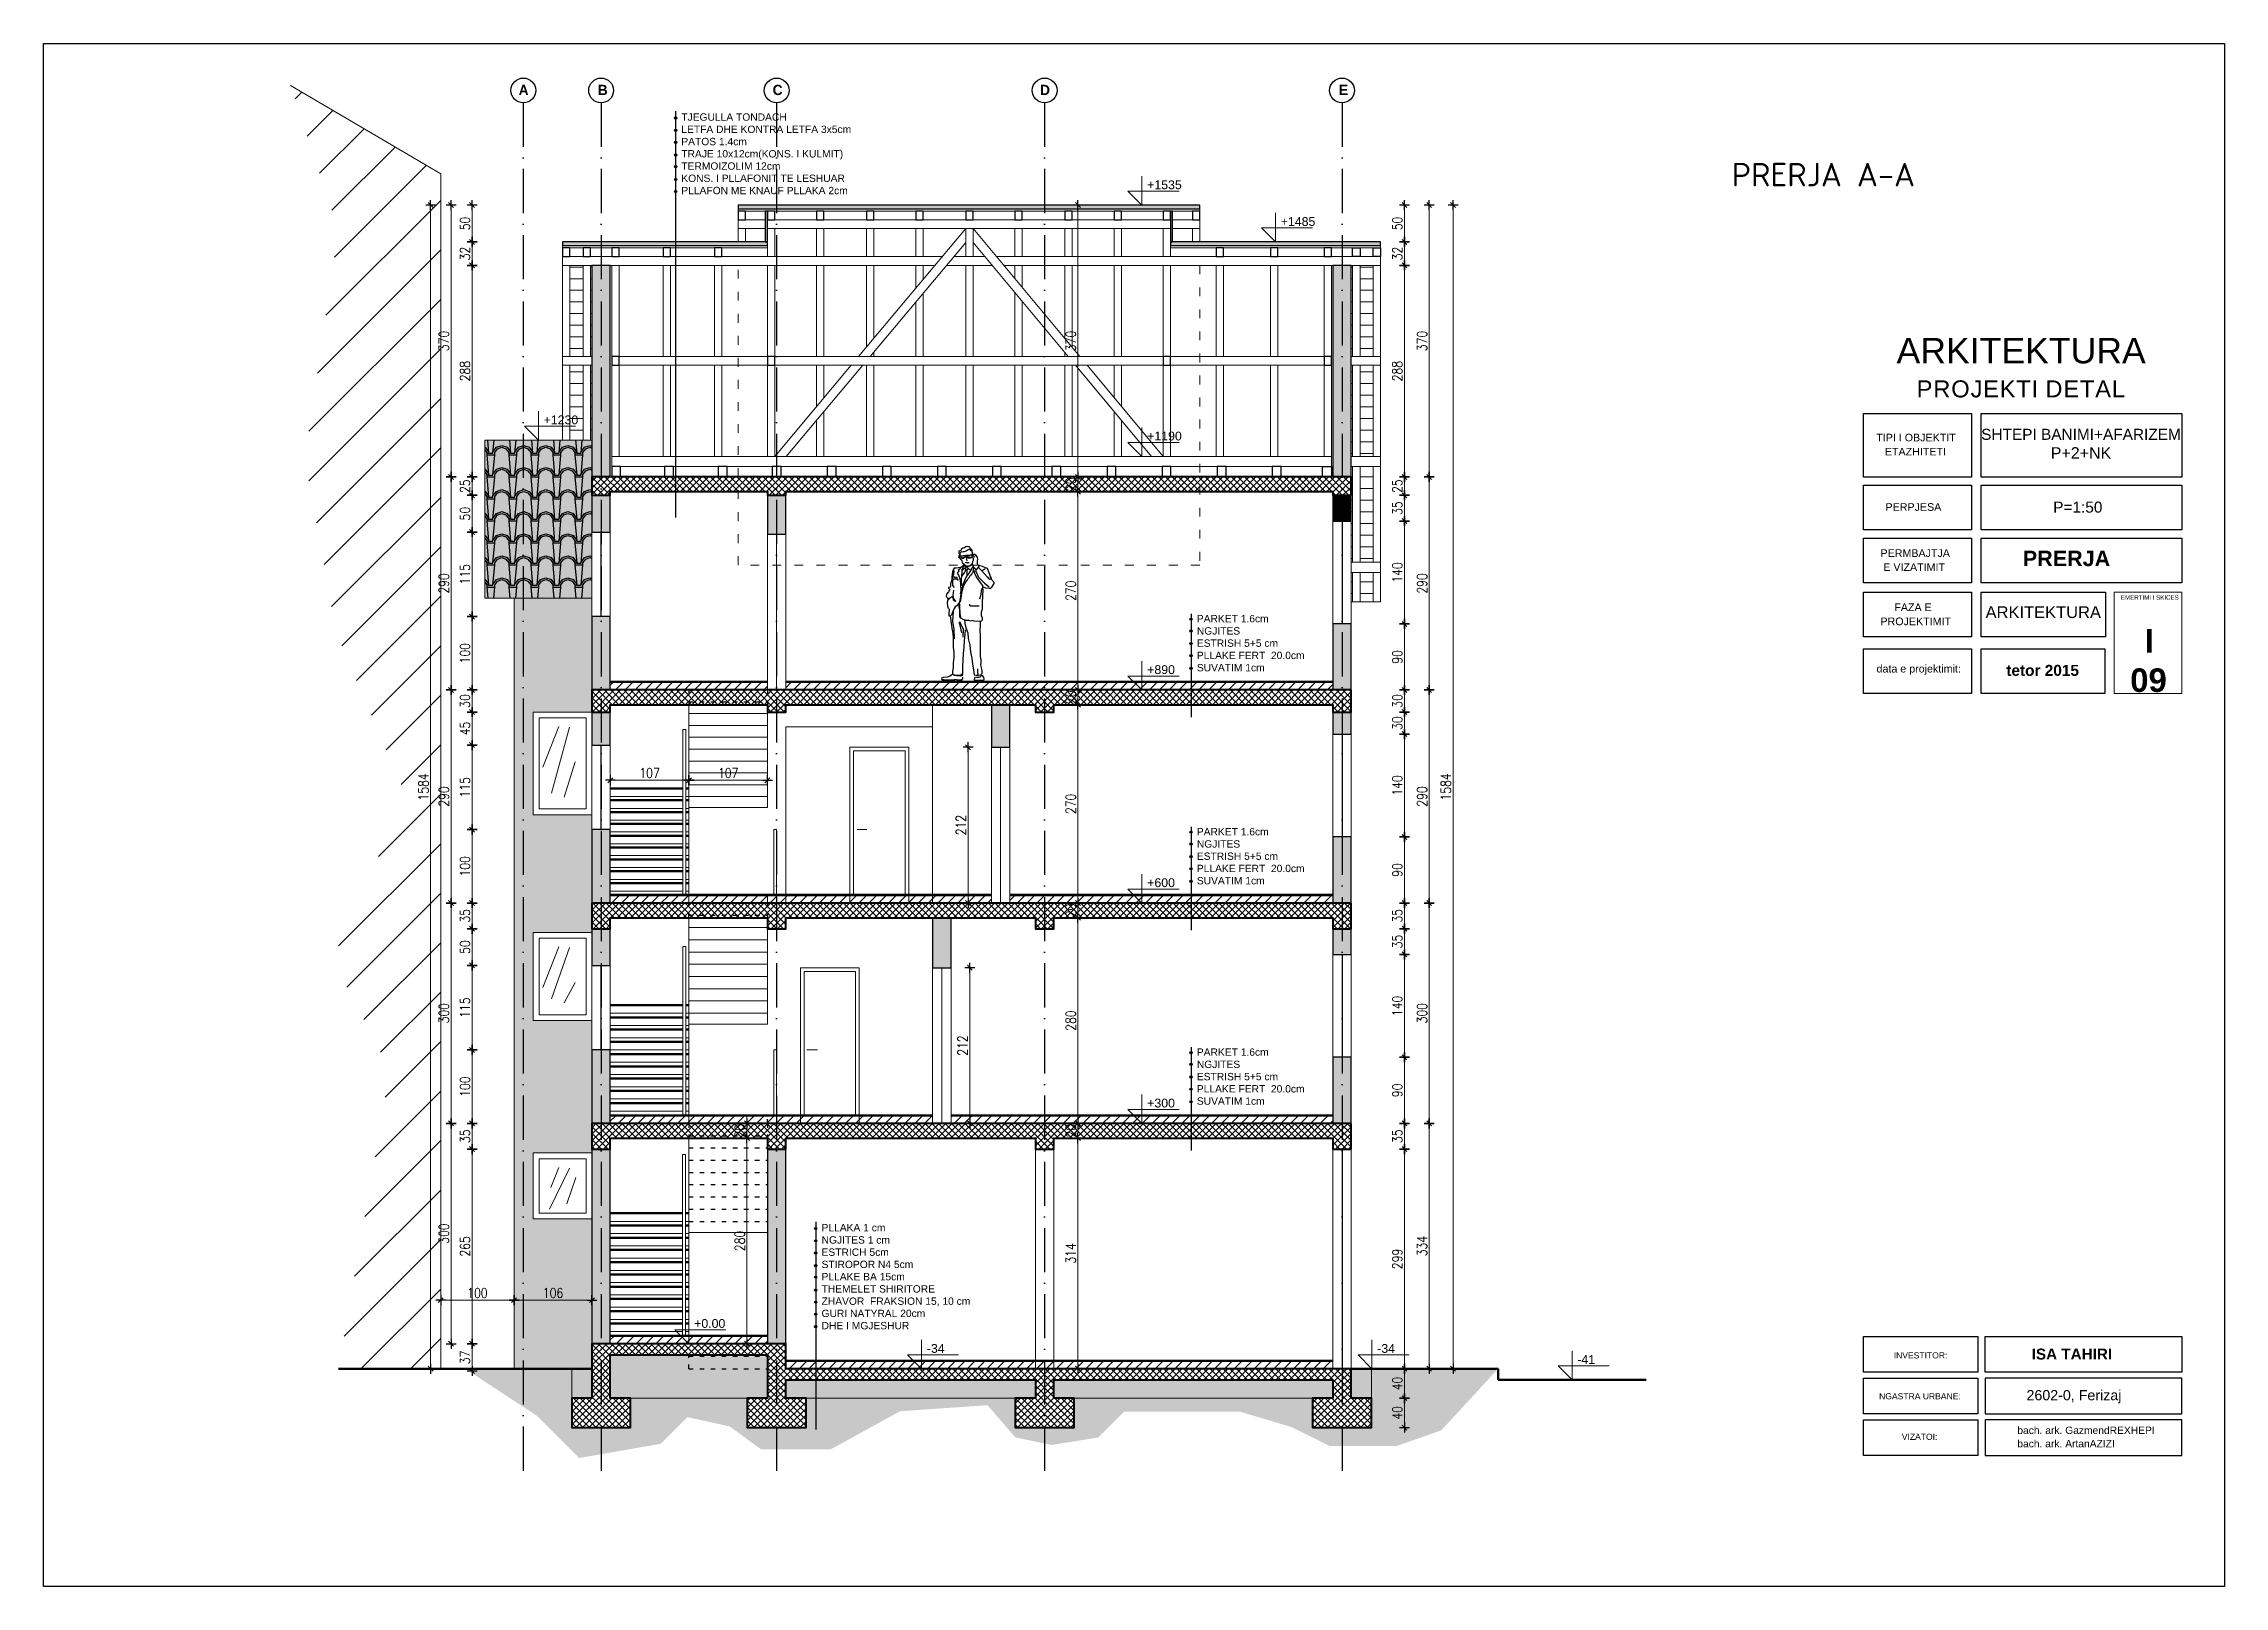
# Model space of a CAD drawing. Header units: metres. Extents: x 2674 to 33045, y -10854 to 2806.
# Drawn here: x 30075 to 33045, y 159 to 2259 of the extents above; entities that cross this region are included whole.
import ezdxf

# ---------------------------------------------------------------- set-up
doc = ezdxf.new("R2010")
doc.units = ezdxf.units.M
doc.linetypes.add('ACAD_ISO03W100', pattern=[30, 12, -18])
doc.linetypes.add('ACAD_ISO10W100', pattern=[18, 12, -3, 0, -3])
doc.layers.add('2d hamdia', color=7, linetype='Continuous')
doc.layers.add('besi quza 1', color=7, linetype='Continuous', true_color=0x000000)
doc.styles.add('_DIM Romans 0.8', font='romans.shx', dxfattribs={"width": 0.8})
doc.styles.add('Dimensionet CM', font='swissc.ttf', dxfattribs={"height": 20})
doc.styles.get("Standard").update_dxf_attribs({"font": 'arial.ttf'})
doc.dimstyles.new('50 jasht', dxfattribs={"dimscale": 15, "dimtxt": 0.9, "dimasz": 0.3, "dimexe": 1.25, "dimexo": 0.625, "dimgap": 0.2, "dimtad": 1, "dimdec": 0, "dimzin": 12, "dimdsep": 46, "dimtxsty": '_DIM Romans 0.8', "dimblk": '- Kosa Crta za DIM (Mala)', "dimcen": 1, "dimse1": 1, "dimse2": 1, "dimclrd": 256, "dimclrt": 256, "dimazin": 3, "dimtfac": 1, "dimtdec": 0, "dimtix": 1, "dimtmove": 0, "dimatfit": 3, "dimfxl": 1, "dimlwd": 0, "dimarcsym": 0})

msp = doc.modelspace()

# ---------------------------------------------------------------- texts
at = {"char_height": 14, "attachment_point": 1}
for s, insert in [('\\pi-0.86665;{\\fEras Light ITC|b1|i0|c0|p34;\\C124;A}', (30722.8, 2202.8)), ('\\pi0.92653;{\\fEras Light ITC|b1|i0|c0|p34;\\C124;B}', (30828.8, 2202.8)), ('\\pi0.078194;{\\fEras Light ITC|b1|i0|c0|p34;\\C124;C}', (31067.8, 2202.8)), ('\\pi-0.77014;{\\fEras Light ITC|b1|i0|c0|p34;\\C124;D}', (31432.8, 2202.8)), ('\\pi1.2415;{\\fEras Light ITC|b1|i0|c0|p34;\\C124;E}', (31837.8, 2202.8))]:
    msp.add_mtext_dynamic_manual_height_columns(s, width=11.19, gutter_width=12.5, heights=[0], dxfattribs=dict(at, insert=insert))
at = {"lineweight": 30, "ltscale": 3.5, "char_height": 10, "width": 436.186, "attachment_point": 1}
for s, insert in [('TJEGULLA TONDACH\\PLETFA DHE KONTRA LETFA 3x5cm\\PPATOS 1.4cm\\PTRAJE 10x12cm(KONS. I KULMIT)\\PTERMOIZOLIM 12cm\\PKONS. I PLLAFONIT TE LESHUAR\\PPLLAFON ME KNAUF PLLAKA 2cm', (30943.5, 2163.9)), ('PARKET 1.6cm\\PNGJITES  \\PESTRISH 5+5 cm\\PPLLAKE FERT  20.0cm\\PSUVATIM 1cm', (31645.6, 1481.1)), ('PARKET 1.6cm\\PNGJITES  \\PESTRISH 5+5 cm\\PPLLAKE FERT  20.0cm\\PSUVATIM 1cm', (31645.6, 1191.1)), ('PARKET 1.6cm\\PNGJITES  \\PESTRISH 5+5 cm\\PPLLAKE FERT  20.0cm\\PSUVATIM 1cm', (31645.6, 891.1)), ('PLLAKA 1 cm\\PNGJITES 1 cm\\PESTRICH 5cm\\PSTIROPOR N4 5cm\\PPLLAKE BA 15cm\\PTHEMELET SHIRITORE\\PZHAVOR  FRAKSION 15, 10 cm\\PGURI NATYRAL 20cm\\PDHE I MGJESHUR', (31134.5, 652.1))]:
    msp.add_mtext(s, dxfattribs=dict(at, insert=insert))
at = {"color": 242, "insert": (32623.8, 2096.5, -574.7), "char_height": 19.164, "attachment_point": 3, "style": 'Dimensionet CM'}
msp.add_mtext('{\\fISOCPEUR|b0|i0|c0|p34;\\H1.667x;\\C14;PRERJA A-A}', dxfattribs=at)
at = {"lineweight": 0, "char_height": 12, "attachment_point": 1}
for s, insert in [('+1535', (31578, 2072.7)), ('+1485', (31759.9, 2022.7)), ('+1230', (30756, 1752.7)), ('+1190', (31578, 1730.7)), ('+890', (31578, 1412.7)), ('+600', (31578, 1122.7)), ('+300', (31578, 822.7)), ('+0.00', (30961, 522.7)), ('-34', (31277.9, 488.7)), ('-34', (31891.3, 488.7)), ('-41', (32163.8, 473.7))]:
    msp.add_mtext_dynamic_manual_height_columns(s, width=211.732, gutter_width=12.5, heights=[0], dxfattribs=dict(at, insert=insert))
at = {"style": 'Dimensionet CM'}
for s, insert, char_height, width, attachment_point in [('{\\fArial|b0|i0|c0|p34;\\H2.667x;ARKITEKTURA\\P\\H0.66658x;\\T1.05;\\C252;PROJEKTI DETAL}', (32768.2, 1858.3, -574.7), 13.013, 451.723, 2), ('{\\fArial|b1|i0|c0|p34;ISA TAHIRI}', (32782.6, 482.5, -574.7), 14.848, 261.845, 1), ('{\\fArial|b0|i0|c0|p34;\\H1.333x;2602-0, Ferizaj}', (32775.5, 426, -574.7), 10.41, 228.038, 1)]:
    msp.add_mtext(s, dxfattribs=dict(at, insert=insert, char_height=char_height, width=width, attachment_point=attachment_point))
at = {"color": 252, "attachment_point": 1, "style": 'Dimensionet CM'}
for s, insert, char_height in [('{\\fArial|b0|i0|c0|p34;\\H0.8x;TIPI I OBJEKTIT \\P\\fTimes New Roman|b0|i0|c0|p18;\\H1.25x; }', (32570.9, 1727.8, -574.7), 13.013), ('{\\fArial|b0|i0|c0|p34;\\H0.8x;ETAZHITETI \\P\\fTimes New Roman|b0|i0|c0|p18;\\H1.25x; }', (32582.6, 1708.6, -574.7), 13.013), ('{\\fArial|b0|i0|c0|p34;\\H0.8x;PERPJESA \\P\\fTimes New Roman|b0|i0|c0|p18;\\H1.25x; }', (32583.5, 1633.3, -574.7), 13.013), ('{\\fArial|b0|i0|c0|p34;\\H0.8x;PERMBAJTJA  \\P\\fTimes New Roman|b0|i0|c0|p18;\\H1.25x; }', (32576.7, 1570.5, -574.7), 13.013), ('{\\fArial|b0|i0|c0|p34;\\H0.8x;E VIZATIMIT \\P\\fTimes New Roman|b0|i0|c0|p18;\\H1.25x; }', (32580.5, 1551.4, -574.7), 13.013), ('{\\fArial|b0|i0|c0|p34;\\H0.8x;FAZA E  \\P\\fTimes New Roman|b0|i0|c0|p18;\\H1.25x; }', (32595.5, 1496.8, -574.7), 13.013), ('{\\fArial|b0|i0|c0|p34;\\H0.8x;PROJEKTIMIT \\P\\fTimes New Roman|b0|i0|c0|p18;\\H1.25x; }', (32576.6, 1477.6, -574.7), 13.013), ('\\pi-56.507;{\\fArial|b0|i0|c0|p34;\\H0.8x;data e projektimit:\\P\\pi0;\\H0.99999x;\\P\\pi-2.4017;\\fTimes New Roman|b0|i0|c0|p18;\\H1.25x; }', (32627.8, 1413.2, -574.7), 13.013), ('\\pi-49.004;{\\fArial|b1|i0|c0|p34;\\H1.1522x;\\C256;tetor 2015}', (32797, 1413.2, -574.7), 13.013), ('{\\fArial|b0|i0|c0|p34;\\H0.8x;INVESTITOR:}', (32594.7, 477.4, -574.7), 10.41), ('{\\fArial|b0|i0|c0|p34;\\H0.8x;NGASTRA URBANE:\\P\\fTimes New Roman|b0|i0|c0|p18;\\H1.25x; }', (32574.8, 421.8, -574.7), 10.41), ('{\\fArial|b0|i0|c0|p34;\\H0.8x;VIZATOI:}', (32605.7, 366.6, -574.7), 10.41), ('{\\fArial|b0|i0|c0|p34;bach. ark. Gazmend\\C16;REXHEPI}', (32763, 376.3, -574.7), 10), ('{\\fArial|b0|i0|c0|p34;bach. ark. Artan\\C16;AZIZI}', (32763, 358.1, -574.7), 10)]:
    msp.add_mtext(s, dxfattribs=dict(at, insert=insert, char_height=char_height))
at = {"insert": (32849.7, 1734.5, -574.7), "char_height": 13.013, "attachment_point": 2, "style": 'Dimensionet CM'}
msp.add_mtext('{\\fArial|b0|i0|c0|p34;\\H1.1527x;SHTEPI BANIMI+AFARIZEM\\P\\H1.041x;P+2+NK\\H0.6667x; \\P\\fTimes New Roman|b0|i0|c0|p18;\\H1.25x; }', dxfattribs=at)
at = {"color": 252, "width": 205.938, "attachment_point": 1, "style": 'Dimensionet CM'}
for s, insert, char_height in [('{\\fArial|b0|i0|c0|p34;P=1:50}', (32811.9, 1635.4, -574.7), 15), ('\\pi64.165;{\\fArial|b0|i0|c0|p34;EMERTIMI I SKICES  \\P\\pi0;\\fTimes New Roman|b0|i0|c0|p18; }', (32840, 1507.9, -574.7), 6)]:
    msp.add_mtext(s, dxfattribs=dict(at, insert=insert, char_height=char_height))
at = {"color": 14, "insert": (32770.5, 1568.6, -574.7), "char_height": 21, "width": 196.597, "attachment_point": 1, "style": 'Dimensionet CM'}
msp.add_mtext('{\\fArial|b1|i0|c0|p34;PRERJA}', dxfattribs=at)
at = {"color": 154, "insert": (32719.8, 1493, -574.7), "char_height": 13.013, "attachment_point": 1, "style": 'Dimensionet CM'}
msp.add_mtext('{\\fArial|b0|i0|c0|p34;\\H1.2346x;ARKITEKTURA \\H0.64802x;\\P\\fTimes New Roman|b0|i0|c0|p18;\\H1.25x; }', dxfattribs=at)
at = {"color": 154, "insert": (32889.8, 1462, -574.7), "char_height": 13.013, "width": 99.808, "attachment_point": 1, "style": 'Dimensionet CM'}
msp.add_mtext('\\pi46.661;{\\fArial|b1|i0|c0|p34;\\H2.4691x;I\\P\\pi26.925;09\\P\\pi0;\\fTimes New Roman|b0|i0|c0|p18;\\H0.40501x; }', dxfattribs=at)

# ---------------------------------------------------------------- blocks, each defined once
blk = doc.blocks.new('- Kosa Crta za DIM (Mala)')
for points in [[(-1.5, 0), (1.5, 0)], [(-0.75, -0.75), (0.75, 0.75)], [(0, -1.5), (0, 1.5)]]:
    blk.add_lwpolyline(points)
blk = doc.blocks.new('*D593')
at = {"lineweight": 0, "transparency": 16777216}
blk.add_line((31928.4, 459.5), (31928.4, 749.5), dxfattribs=at)
at = {"layer": 'Defpoints', "color": 0, "lineweight": 0, "transparency": 16777216}
for p in [(31855.8, 754), (31928.4, 754), (31855.8, 455)]:
    blk.add_point(p, dxfattribs=at)
at = {"lineweight": 0, "transparency": 16777216, "xscale": 4.5, "yscale": 4.5, "zscale": 4.5}
for p, rotation in [((31928.4, 754), 90), ((31928.4, 455), 270)]:
    blk.add_blockref('- Kosa Crta za DIM (Mala)', p, dxfattribs=dict(at, rotation=rotation))
at = {"lineweight": 0, "transparency": 16777216, "insert": (31918.6, 604.5), "char_height": 13.5, "attachment_point": 5, "rotation": 90, "style": '_DIM Romans 0.8'}
blk.add_mtext('299', dxfattribs=at)
blk = doc.blocks.new('*D594')
at = {"lineweight": 0, "transparency": 16777216}
blk.add_line((31928.4, 758.5), (31928.4, 784.5), dxfattribs=at)
at = {"layer": 'Defpoints', "color": 0, "lineweight": 0, "transparency": 16777216}
for p in [(31855.8, 789), (31928.4, 789), (31855.8, 754)]:
    blk.add_point(p, dxfattribs=at)
at = {"lineweight": 0, "transparency": 16777216, "xscale": 4.5, "yscale": 4.5, "zscale": 4.5}
for p, rotation in [((31928.4, 789), 90), ((31928.4, 754), 270)]:
    blk.add_blockref('- Kosa Crta za DIM (Mala)', p, dxfattribs=dict(at, rotation=rotation))
at = {"lineweight": 0, "transparency": 16777216, "insert": (31918.6, 771.5), "char_height": 13.5, "attachment_point": 5, "rotation": 90, "style": '_DIM Romans 0.8'}
blk.add_mtext('35', dxfattribs=at)
blk = doc.blocks.new('*D595')
at = {"lineweight": 0, "transparency": 16777216}
blk.add_line((31928.4, 793.5), (31928.4, 874.5), dxfattribs=at)
at = {"layer": 'Defpoints', "color": 0, "lineweight": 0, "transparency": 16777216}
for p in [(31855.8, 879), (31928.4, 879), (31855.8, 789)]:
    blk.add_point(p, dxfattribs=at)
at = {"lineweight": 0, "transparency": 16777216, "xscale": 4.5, "yscale": 4.5, "zscale": 4.5}
for p, rotation in [((31928.4, 879), 90), ((31928.4, 789), 270)]:
    blk.add_blockref('- Kosa Crta za DIM (Mala)', p, dxfattribs=dict(at, rotation=rotation))
at = {"lineweight": 0, "transparency": 16777216, "insert": (31918.6, 834), "char_height": 13.5, "attachment_point": 5, "rotation": 90, "style": '_DIM Romans 0.8'}
blk.add_mtext('90', dxfattribs=at)
blk = doc.blocks.new('*D596')
at = {"lineweight": 0, "transparency": 16777216}
blk.add_line((31928.4, 883.5), (31928.4, 1014.5), dxfattribs=at)
at = {"layer": 'Defpoints', "color": 0, "lineweight": 0, "transparency": 16777216}
for p in [(31855.8, 1019), (31928.4, 1019), (31855.8, 879)]:
    blk.add_point(p, dxfattribs=at)
at = {"lineweight": 0, "transparency": 16777216, "xscale": 4.5, "yscale": 4.5, "zscale": 4.5}
for p, rotation in [((31928.4, 1019), 90), ((31928.4, 879), 270)]:
    blk.add_blockref('- Kosa Crta za DIM (Mala)', p, dxfattribs=dict(at, rotation=rotation))
at = {"lineweight": 0, "transparency": 16777216, "insert": (31918.6, 949), "char_height": 13.5, "attachment_point": 5, "rotation": 90, "style": '_DIM Romans 0.8'}
blk.add_mtext('140', dxfattribs=at)
blk = doc.blocks.new('*D597')
at = {"lineweight": 0, "transparency": 16777216}
blk.add_line((31928.4, 1023.5), (31928.4, 1049.5), dxfattribs=at)
at = {"layer": 'Defpoints', "color": 0, "lineweight": 0, "transparency": 16777216}
for p in [(31855.8, 1054), (31928.4, 1054), (31855.8, 1019)]:
    blk.add_point(p, dxfattribs=at)
at = {"lineweight": 0, "transparency": 16777216, "xscale": 4.5, "yscale": 4.5, "zscale": 4.5}
for p, rotation in [((31928.4, 1054), 90), ((31928.4, 1019), 270)]:
    blk.add_blockref('- Kosa Crta za DIM (Mala)', p, dxfattribs=dict(at, rotation=rotation))
at = {"lineweight": 0, "transparency": 16777216, "insert": (31918.6, 1036.5), "char_height": 13.5, "attachment_point": 5, "rotation": 90, "style": '_DIM Romans 0.8'}
blk.add_mtext('35', dxfattribs=at)
blk = doc.blocks.new('*D598')
at = {"lineweight": 0, "transparency": 16777216}
blk.add_line((31928.4, 1058.5), (31928.4, 1084.5), dxfattribs=at)
at = {"layer": 'Defpoints', "color": 0, "lineweight": 0, "transparency": 16777216}
for p in [(31855.8, 1089), (31928.4, 1089), (31855.8, 1054)]:
    blk.add_point(p, dxfattribs=at)
at = {"lineweight": 0, "transparency": 16777216, "xscale": 4.5, "yscale": 4.5, "zscale": 4.5}
for p, rotation in [((31928.4, 1089), 90), ((31928.4, 1054), 270)]:
    blk.add_blockref('- Kosa Crta za DIM (Mala)', p, dxfattribs=dict(at, rotation=rotation))
at = {"lineweight": 0, "transparency": 16777216, "insert": (31918.6, 1071.5), "char_height": 13.5, "attachment_point": 5, "rotation": 90, "style": '_DIM Romans 0.8'}
blk.add_mtext('35', dxfattribs=at)
blk = doc.blocks.new('*D599')
at = {"lineweight": 0, "transparency": 16777216}
blk.add_line((31928.4, 1093.5), (31928.4, 1174.5), dxfattribs=at)
at = {"layer": 'Defpoints', "color": 0, "lineweight": 0, "transparency": 16777216}
for p in [(31855.8, 1179), (31928.4, 1179), (31855.8, 1089)]:
    blk.add_point(p, dxfattribs=at)
at = {"lineweight": 0, "transparency": 16777216, "xscale": 4.5, "yscale": 4.5, "zscale": 4.5}
for p, rotation in [((31928.4, 1179), 90), ((31928.4, 1089), 270)]:
    blk.add_blockref('- Kosa Crta za DIM (Mala)', p, dxfattribs=dict(at, rotation=rotation))
at = {"lineweight": 0, "transparency": 16777216, "insert": (31918.6, 1134), "char_height": 13.5, "attachment_point": 5, "rotation": 90, "style": '_DIM Romans 0.8'}
blk.add_mtext('90', dxfattribs=at)
blk = doc.blocks.new('*D600')
at = {"lineweight": 0, "transparency": 16777216}
blk.add_line((31928.4, 1183.5), (31928.4, 1314.5), dxfattribs=at)
at = {"layer": 'Defpoints', "color": 0, "lineweight": 0, "transparency": 16777216}
for p in [(31855.8, 1319), (31928.4, 1319), (31855.8, 1179)]:
    blk.add_point(p, dxfattribs=at)
at = {"lineweight": 0, "transparency": 16777216, "xscale": 4.5, "yscale": 4.5, "zscale": 4.5}
for p, rotation in [((31928.4, 1319), 90), ((31928.4, 1179), 270)]:
    blk.add_blockref('- Kosa Crta za DIM (Mala)', p, dxfattribs=dict(at, rotation=rotation))
at = {"lineweight": 0, "transparency": 16777216, "insert": (31918.6, 1249), "char_height": 13.5, "attachment_point": 5, "rotation": 90, "style": '_DIM Romans 0.8'}
blk.add_mtext('140', dxfattribs=at)
blk = doc.blocks.new('*D601')
at = {"lineweight": 0, "transparency": 16777216}
blk.add_line((31928.4, 1323.5), (31928.4, 1344.5), dxfattribs=at)
at = {"layer": 'Defpoints', "color": 0, "lineweight": 0, "transparency": 16777216}
for p in [(31855.8, 1349), (31928.4, 1349), (31855.8, 1319)]:
    blk.add_point(p, dxfattribs=at)
at = {"lineweight": 0, "transparency": 16777216, "xscale": 4.5, "yscale": 4.5, "zscale": 4.5}
for p, rotation in [((31928.4, 1349), 90), ((31928.4, 1319), 270)]:
    blk.add_blockref('- Kosa Crta za DIM (Mala)', p, dxfattribs=dict(at, rotation=rotation))
at = {"lineweight": 0, "transparency": 16777216, "insert": (31918.6, 1334), "char_height": 13.5, "attachment_point": 5, "rotation": 90, "style": '_DIM Romans 0.8'}
blk.add_mtext('30', dxfattribs=at)
blk = doc.blocks.new('*D602')
at = {"lineweight": 0, "transparency": 16777216}
blk.add_line((31928.4, 1353.5), (31928.4, 1374.5), dxfattribs=at)
at = {"layer": 'Defpoints', "color": 0, "lineweight": 0, "transparency": 16777216}
for p in [(31855.8, 1379), (31928.4, 1379), (31855.8, 1349)]:
    blk.add_point(p, dxfattribs=at)
at = {"lineweight": 0, "transparency": 16777216, "xscale": 4.5, "yscale": 4.5, "zscale": 4.5}
for p, rotation in [((31928.4, 1379), 90), ((31928.4, 1349), 270)]:
    blk.add_blockref('- Kosa Crta za DIM (Mala)', p, dxfattribs=dict(at, rotation=rotation))
at = {"lineweight": 0, "transparency": 16777216, "insert": (31918.6, 1364), "char_height": 13.5, "attachment_point": 5, "rotation": 90, "style": '_DIM Romans 0.8'}
blk.add_mtext('30', dxfattribs=at)
blk = doc.blocks.new('*D603')
at = {"lineweight": 0, "transparency": 16777216}
blk.add_line((31928.4, 1383.5), (31928.4, 1464.5), dxfattribs=at)
at = {"layer": 'Defpoints', "color": 0, "lineweight": 0, "transparency": 16777216}
for p in [(31855.8, 1469), (31928.4, 1469), (31855.8, 1379)]:
    blk.add_point(p, dxfattribs=at)
at = {"lineweight": 0, "transparency": 16777216, "xscale": 4.5, "yscale": 4.5, "zscale": 4.5}
for p, rotation in [((31928.4, 1469), 90), ((31928.4, 1379), 270)]:
    blk.add_blockref('- Kosa Crta za DIM (Mala)', p, dxfattribs=dict(at, rotation=rotation))
at = {"lineweight": 0, "transparency": 16777216, "insert": (31918.6, 1424), "char_height": 13.5, "attachment_point": 5, "rotation": 90, "style": '_DIM Romans 0.8'}
blk.add_mtext('90', dxfattribs=at)
blk = doc.blocks.new('*D604')
at = {"lineweight": 0, "transparency": 16777216}
blk.add_line((31928.4, 1473.5), (31928.4, 1604.5), dxfattribs=at)
at = {"layer": 'Defpoints', "color": 0, "lineweight": 0, "transparency": 16777216}
for p in [(31855.8, 1609), (31928.4, 1609), (31855.8, 1469)]:
    blk.add_point(p, dxfattribs=at)
at = {"lineweight": 0, "transparency": 16777216, "xscale": 4.5, "yscale": 4.5, "zscale": 4.5}
for p, rotation in [((31928.4, 1609), 90), ((31928.4, 1469), 270)]:
    blk.add_blockref('- Kosa Crta za DIM (Mala)', p, dxfattribs=dict(at, rotation=rotation))
at = {"lineweight": 0, "transparency": 16777216, "insert": (31918.6, 1539), "char_height": 13.5, "attachment_point": 5, "rotation": 90, "style": '_DIM Romans 0.8'}
blk.add_mtext('140', dxfattribs=at)
blk = doc.blocks.new('*D605')
at = {"lineweight": 0, "transparency": 16777216}
blk.add_line((31928.4, 1613.5), (31928.4, 1639.5), dxfattribs=at)
at = {"layer": 'Defpoints', "color": 0, "lineweight": 0, "transparency": 16777216}
for p in [(31855.8, 1644), (31928.4, 1644), (31855.8, 1609)]:
    blk.add_point(p, dxfattribs=at)
at = {"lineweight": 0, "transparency": 16777216, "xscale": 4.5, "yscale": 4.5, "zscale": 4.5}
for p, rotation in [((31928.4, 1644), 90), ((31928.4, 1609), 270)]:
    blk.add_blockref('- Kosa Crta za DIM (Mala)', p, dxfattribs=dict(at, rotation=rotation))
at = {"lineweight": 0, "transparency": 16777216, "insert": (31918.6, 1626.5), "char_height": 13.5, "attachment_point": 5, "rotation": 90, "style": '_DIM Romans 0.8'}
blk.add_mtext('35', dxfattribs=at)
blk = doc.blocks.new('*D606')
at = {"lineweight": 0, "transparency": 16777216}
blk.add_line((31928.4, 1648.5), (31928.4, 1664.5), dxfattribs=at)
at = {"layer": 'Defpoints', "color": 0, "lineweight": 0, "transparency": 16777216}
for p in [(31855.8, 1669), (31928.4, 1669), (31855.8, 1644)]:
    blk.add_point(p, dxfattribs=at)
at = {"lineweight": 0, "transparency": 16777216, "xscale": 4.5, "yscale": 4.5, "zscale": 4.5}
for p, rotation in [((31928.4, 1669), 90), ((31928.4, 1644), 270)]:
    blk.add_blockref('- Kosa Crta za DIM (Mala)', p, dxfattribs=dict(at, rotation=rotation))
at = {"lineweight": 0, "transparency": 16777216, "insert": (31918.6, 1656.5), "char_height": 13.5, "attachment_point": 5, "rotation": 90, "style": '_DIM Romans 0.8'}
blk.add_mtext('25', dxfattribs=at)
blk = doc.blocks.new('*D607')
at = {"lineweight": 0, "transparency": 16777216}
blk.add_line((31928.4, 1673.5), (31928.4, 1952.5), dxfattribs=at)
at = {"layer": 'Defpoints', "color": 0, "lineweight": 0, "transparency": 16777216}
for p in [(31855.8, 1957), (31928.4, 1957), (31855.8, 1669)]:
    blk.add_point(p, dxfattribs=at)
at = {"lineweight": 0, "transparency": 16777216, "xscale": 4.5, "yscale": 4.5, "zscale": 4.5}
for p, rotation in [((31928.4, 1957), 90), ((31928.4, 1669), 270)]:
    blk.add_blockref('- Kosa Crta za DIM (Mala)', p, dxfattribs=dict(at, rotation=rotation))
at = {"lineweight": 0, "transparency": 16777216, "insert": (31918.6, 1813), "char_height": 13.5, "attachment_point": 5, "rotation": 90, "style": '_DIM Romans 0.8'}
blk.add_mtext('288', dxfattribs=at)
blk = doc.blocks.new('*D608')
at = {"lineweight": 0, "transparency": 16777216}
blk.add_line((31928.4, 1961.5), (31928.4, 1984.5), dxfattribs=at)
at = {"layer": 'Defpoints', "color": 0, "lineweight": 0, "transparency": 16777216}
for p in [(31895.8, 1989), (31928.4, 1989), (31855.8, 1957)]:
    blk.add_point(p, dxfattribs=at)
at = {"lineweight": 0, "transparency": 16777216, "xscale": 4.5, "yscale": 4.5, "zscale": 4.5}
for p, rotation in [((31928.4, 1989), 90), ((31928.4, 1957), 270)]:
    blk.add_blockref('- Kosa Crta za DIM (Mala)', p, dxfattribs=dict(at, rotation=rotation))
at = {"lineweight": 0, "transparency": 16777216, "insert": (31918.6, 1973), "char_height": 13.5, "attachment_point": 5, "rotation": 90, "style": '_DIM Romans 0.8'}
blk.add_mtext('32', dxfattribs=at)
blk = doc.blocks.new('*D609')
at = {"lineweight": 0, "transparency": 16777216}
blk.add_line((31928.4, 1993.5), (31928.4, 2034.5), dxfattribs=at)
at = {"layer": 'Defpoints', "color": 0, "lineweight": 0, "transparency": 16777216}
for p in [(31649.6, 2039), (31928.4, 2039), (31895.8, 1989)]:
    blk.add_point(p, dxfattribs=at)
at = {"lineweight": 0, "transparency": 16777216, "xscale": 4.5, "yscale": 4.5, "zscale": 4.5}
for p, rotation in [((31928.4, 2039), 90), ((31928.4, 1989), 270)]:
    blk.add_blockref('- Kosa Crta za DIM (Mala)', p, dxfattribs=dict(at, rotation=rotation))
at = {"lineweight": 0, "transparency": 16777216, "insert": (31918.6, 2014), "char_height": 13.5, "attachment_point": 5, "rotation": 90, "style": '_DIM Romans 0.8'}
blk.add_mtext('50', dxfattribs=at)
blk = doc.blocks.new('*D610')
at = {"lineweight": 0, "transparency": 16777216}
blk.add_line((31928.4, 450.5), (31928.4, 419.5), dxfattribs=at)
at = {"layer": 'Defpoints', "color": 0, "lineweight": 0, "transparency": 16777216}
for p in [(31855.8, 455), (31883.3, 415), (31928.4, 415)]:
    blk.add_point(p, dxfattribs=at)
at = {"lineweight": 0, "transparency": 16777216, "xscale": 4.5, "yscale": 4.5, "zscale": 4.5}
for p, rotation in [((31928.4, 455), 90), ((31928.4, 415), 270)]:
    blk.add_blockref('- Kosa Crta za DIM (Mala)', p, dxfattribs=dict(at, rotation=rotation))
at = {"lineweight": 0, "transparency": 16777216, "insert": (31918.6, 435), "char_height": 13.5, "attachment_point": 5, "rotation": 90, "style": '_DIM Romans 0.8'}
blk.add_mtext('40', dxfattribs=at)
blk = doc.blocks.new('*D611')
at = {"lineweight": 0, "transparency": 16777216}
blk.add_line((31928.4, 410.5), (31928.4, 379.5), dxfattribs=at)
at = {"layer": 'Defpoints', "color": 0, "lineweight": 0, "transparency": 16777216}
for p in [(31883.3, 415), (31883.3, 375), (31928.4, 375)]:
    blk.add_point(p, dxfattribs=at)
at = {"lineweight": 0, "transparency": 16777216, "xscale": 4.5, "yscale": 4.5, "zscale": 4.5}
for p, rotation in [((31928.4, 415), 90), ((31928.4, 375), 270)]:
    blk.add_blockref('- Kosa Crta za DIM (Mala)', p, dxfattribs=dict(at, rotation=rotation))
at = {"lineweight": 0, "transparency": 16777216, "insert": (31918.6, 395), "char_height": 13.5, "attachment_point": 5, "rotation": 90, "style": '_DIM Romans 0.8'}
blk.add_mtext('40', dxfattribs=at)
blk = doc.blocks.new('*D612')
at = {"lineweight": 0, "transparency": 16777216}
blk.add_line((31962, 459.5), (31962, 784.5), dxfattribs=at)
at = {"layer": 'Defpoints', "color": 0, "lineweight": 0, "transparency": 16777216}
for p in [(31855.8, 789), (31962, 789), (31855.8, 455)]:
    blk.add_point(p, dxfattribs=at)
at = {"lineweight": 0, "transparency": 16777216, "xscale": 4.5, "yscale": 4.5, "zscale": 4.5}
for p, rotation in [((31962, 789), 90), ((31962, 455), 270)]:
    blk.add_blockref('- Kosa Crta za DIM (Mala)', p, dxfattribs=dict(at, rotation=rotation))
at = {"lineweight": 0, "transparency": 16777216, "insert": (31952.3, 622), "char_height": 13.5, "attachment_point": 5, "rotation": 90, "style": '_DIM Romans 0.8'}
blk.add_mtext('334', dxfattribs=at)
blk = doc.blocks.new('*D613')
at = {"lineweight": 0, "transparency": 16777216}
blk.add_line((31962, 793.5), (31962, 1084.5), dxfattribs=at)
at = {"layer": 'Defpoints', "color": 0, "lineweight": 0, "transparency": 16777216}
for p in [(31855.8, 1089), (31962, 1089), (31855.8, 789)]:
    blk.add_point(p, dxfattribs=at)
at = {"lineweight": 0, "transparency": 16777216, "xscale": 4.5, "yscale": 4.5, "zscale": 4.5}
for p, rotation in [((31962, 1089), 90), ((31962, 789), 270)]:
    blk.add_blockref('- Kosa Crta za DIM (Mala)', p, dxfattribs=dict(at, rotation=rotation))
at = {"lineweight": 0, "transparency": 16777216, "insert": (31952.3, 939), "char_height": 13.5, "attachment_point": 5, "rotation": 90, "style": '_DIM Romans 0.8'}
blk.add_mtext('300', dxfattribs=at)
blk = doc.blocks.new('*D614')
at = {"lineweight": 0, "transparency": 16777216}
blk.add_line((31962, 1093.5), (31962, 1374.5), dxfattribs=at)
at = {"layer": 'Defpoints', "color": 0, "lineweight": 0, "transparency": 16777216}
for p in [(31855.8, 1379), (31962, 1379), (31855.8, 1089)]:
    blk.add_point(p, dxfattribs=at)
at = {"lineweight": 0, "transparency": 16777216, "xscale": 4.5, "yscale": 4.5, "zscale": 4.5}
for p, rotation in [((31962, 1379), 90), ((31962, 1089), 270)]:
    blk.add_blockref('- Kosa Crta za DIM (Mala)', p, dxfattribs=dict(at, rotation=rotation))
at = {"lineweight": 0, "transparency": 16777216, "insert": (31952.3, 1234), "char_height": 13.5, "attachment_point": 5, "rotation": 90, "style": '_DIM Romans 0.8'}
blk.add_mtext('290', dxfattribs=at)
blk = doc.blocks.new('*D615')
at = {"lineweight": 0, "transparency": 16777216}
blk.add_line((31962, 1383.5), (31962, 1664.5), dxfattribs=at)
at = {"layer": 'Defpoints', "color": 0, "lineweight": 0, "transparency": 16777216}
for p in [(31855.8, 1669), (31962, 1669), (31855.8, 1379)]:
    blk.add_point(p, dxfattribs=at)
at = {"lineweight": 0, "transparency": 16777216, "xscale": 4.5, "yscale": 4.5, "zscale": 4.5}
for p, rotation in [((31962, 1669), 90), ((31962, 1379), 270)]:
    blk.add_blockref('- Kosa Crta za DIM (Mala)', p, dxfattribs=dict(at, rotation=rotation))
at = {"lineweight": 0, "transparency": 16777216, "insert": (31952.3, 1524), "char_height": 13.5, "attachment_point": 5, "rotation": 90, "style": '_DIM Romans 0.8'}
blk.add_mtext('290', dxfattribs=at)
blk = doc.blocks.new('*D616')
at = {"lineweight": 0, "transparency": 16777216}
blk.add_line((31962, 1673.5), (31962, 2034.5), dxfattribs=at)
at = {"layer": 'Defpoints', "color": 0, "lineweight": 0, "transparency": 16777216}
for p in [(31649.6, 2039), (31962, 2039), (31855.8, 1669)]:
    blk.add_point(p, dxfattribs=at)
at = {"lineweight": 0, "transparency": 16777216, "xscale": 4.5, "yscale": 4.5, "zscale": 4.5}
for p, rotation in [((31962, 2039), 90), ((31962, 1669), 270)]:
    blk.add_blockref('- Kosa Crta za DIM (Mala)', p, dxfattribs=dict(at, rotation=rotation))
at = {"lineweight": 0, "transparency": 16777216, "insert": (31952.3, 1854), "char_height": 13.5, "attachment_point": 5, "rotation": 90, "style": '_DIM Romans 0.8'}
blk.add_mtext('370', dxfattribs=at)
blk = doc.blocks.new('*D617')
at = {"lineweight": 0, "transparency": 16777216}
blk.add_line((31994.6, 2034.5), (31994.6, 459.5), dxfattribs=at)
at = {"layer": 'Defpoints', "color": 0, "lineweight": 0, "transparency": 16777216}
for p in [(31649.6, 2039), (31855.8, 455), (31994.6, 455)]:
    blk.add_point(p, dxfattribs=at)
at = {"lineweight": 0, "transparency": 16777216, "xscale": 4.5, "yscale": 4.5, "zscale": 4.5}
for p, rotation in [((31994.6, 2039), 90), ((31994.6, 455), 270)]:
    blk.add_blockref('- Kosa Crta za DIM (Mala)', p, dxfattribs=dict(at, rotation=rotation))
at = {"lineweight": 0, "transparency": 16777216, "insert": (31984.8, 1247), "char_height": 13.5, "attachment_point": 5, "rotation": 90, "style": '_DIM Romans 0.8'}
blk.add_mtext('1584', dxfattribs=at)
blk = doc.blocks.new('*D618')
at = {"lineweight": 0, "transparency": 16777216}
blk.add_line((31483.7, 459.5), (31483.7, 764.5), dxfattribs=at)
at = {"layer": 'Defpoints', "color": 0, "lineweight": 0, "transparency": 16777216}
for p in [(31450.8, 769), (31483.7, 769), (31450.8, 455)]:
    blk.add_point(p, dxfattribs=at)
at = {"lineweight": 0, "transparency": 16777216, "xscale": 4.5, "yscale": 4.5, "zscale": 4.5}
for p, rotation in [((31483.7, 769), 90), ((31483.7, 455), 270)]:
    blk.add_blockref('- Kosa Crta za DIM (Mala)', p, dxfattribs=dict(at, rotation=rotation))
at = {"lineweight": 0, "transparency": 16777216, "insert": (31473.9, 612), "char_height": 13.5, "attachment_point": 5, "rotation": 90, "style": '_DIM Romans 0.8'}
blk.add_mtext('314', dxfattribs=at)
blk = doc.blocks.new('*D619')
at = {"lineweight": 0, "transparency": 16777216}
for p, q in [((31483.7, 793.5), (31483.7, 798)), ((31483.7, 769), (31483.7, 789)), ((31483.7, 764.5), (31483.7, 760))]:
    blk.add_line(p, q, dxfattribs=at)
at = {"layer": 'Defpoints', "color": 0, "lineweight": 0, "transparency": 16777216}
for p in [(31338.8, 789), (31483.7, 789), (31450.8, 769)]:
    blk.add_point(p, dxfattribs=at)
at = {"lineweight": 0, "transparency": 16777216, "xscale": 4.5, "yscale": 4.5, "zscale": 4.5}
for p, rotation in [((31483.7, 789), 270), ((31483.7, 769), 90)]:
    blk.add_blockref('- Kosa Crta za DIM (Mala)', p, dxfattribs=dict(at, rotation=rotation))
at = {"lineweight": 0, "transparency": 16777216, "insert": (31473.9, 779), "char_height": 13.5, "attachment_point": 5, "rotation": 90, "style": '_DIM Romans 0.8'}
blk.add_mtext('20', dxfattribs=at)
blk = doc.blocks.new('*D620')
at = {"lineweight": 0, "transparency": 16777216}
blk.add_line((31483.7, 793.5), (31483.7, 1064.5), dxfattribs=at)
at = {"layer": 'Defpoints', "color": 0, "lineweight": 0, "transparency": 16777216}
for p in [(31450.8, 1069), (31483.7, 1069), (31338.8, 789)]:
    blk.add_point(p, dxfattribs=at)
at = {"lineweight": 0, "transparency": 16777216, "xscale": 4.5, "yscale": 4.5, "zscale": 4.5}
for p, rotation in [((31483.7, 1069), 90), ((31483.7, 789), 270)]:
    blk.add_blockref('- Kosa Crta za DIM (Mala)', p, dxfattribs=dict(at, rotation=rotation))
at = {"lineweight": 0, "transparency": 16777216, "insert": (31473.9, 929), "char_height": 13.5, "attachment_point": 5, "rotation": 90, "style": '_DIM Romans 0.8'}
blk.add_mtext('280', dxfattribs=at)
blk = doc.blocks.new('*D621')
at = {"lineweight": 0, "transparency": 16777216}
for p, q in [((31483.7, 1093.5), (31483.7, 1098)), ((31483.7, 1069), (31483.7, 1089)), ((31483.7, 1064.5), (31483.7, 1060))]:
    blk.add_line(p, q, dxfattribs=at)
at = {"layer": 'Defpoints', "color": 0, "lineweight": 0, "transparency": 16777216}
for p in [(31390.8, 1089), (31483.7, 1089), (31450.8, 1069)]:
    blk.add_point(p, dxfattribs=at)
at = {"lineweight": 0, "transparency": 16777216, "xscale": 4.5, "yscale": 4.5, "zscale": 4.5}
for p, rotation in [((31483.7, 1089), 270), ((31483.7, 1069), 90)]:
    blk.add_blockref('- Kosa Crta za DIM (Mala)', p, dxfattribs=dict(at, rotation=rotation))
at = {"lineweight": 0, "transparency": 16777216, "insert": (31473.9, 1079), "char_height": 13.5, "attachment_point": 5, "rotation": 90, "style": '_DIM Romans 0.8'}
blk.add_mtext('20', dxfattribs=at)
blk = doc.blocks.new('*D622')
at = {"lineweight": 0, "transparency": 16777216}
blk.add_line((31483.7, 1093.5), (31483.7, 1354.5), dxfattribs=at)
at = {"layer": 'Defpoints', "color": 0, "lineweight": 0, "transparency": 16777216}
for p in [(31390.8, 1359), (31483.7, 1359), (31390.8, 1089)]:
    blk.add_point(p, dxfattribs=at)
at = {"lineweight": 0, "transparency": 16777216, "xscale": 4.5, "yscale": 4.5, "zscale": 4.5}
for p, rotation in [((31483.7, 1359), 90), ((31483.7, 1089), 270)]:
    blk.add_blockref('- Kosa Crta za DIM (Mala)', p, dxfattribs=dict(at, rotation=rotation))
at = {"lineweight": 0, "transparency": 16777216, "insert": (31473.9, 1224), "char_height": 13.5, "attachment_point": 5, "rotation": 90, "style": '_DIM Romans 0.8'}
blk.add_mtext('270', dxfattribs=at)
blk = doc.blocks.new('*D623')
at = {"lineweight": 0, "transparency": 16777216}
for p, q in [((31483.7, 1383.5), (31483.7, 1388)), ((31483.7, 1359), (31483.7, 1379)), ((31483.7, 1354.5), (31483.7, 1350))]:
    blk.add_line(p, q, dxfattribs=at)
at = {"layer": 'Defpoints', "color": 0, "lineweight": 0, "transparency": 16777216}
for p in [(31338.8, 1379), (31483.7, 1379), (31390.8, 1359)]:
    blk.add_point(p, dxfattribs=at)
at = {"lineweight": 0, "transparency": 16777216, "xscale": 4.5, "yscale": 4.5, "zscale": 4.5}
for p, rotation in [((31483.7, 1379), 270), ((31483.7, 1359), 90)]:
    blk.add_blockref('- Kosa Crta za DIM (Mala)', p, dxfattribs=dict(at, rotation=rotation))
at = {"lineweight": 0, "transparency": 16777216, "insert": (31473.9, 1369), "char_height": 13.5, "attachment_point": 5, "rotation": 90, "style": '_DIM Romans 0.8'}
blk.add_mtext('20', dxfattribs=at)
blk = doc.blocks.new('*D624')
at = {"lineweight": 0, "transparency": 16777216}
blk.add_line((31483.7, 1383.5), (31483.7, 1644.5), dxfattribs=at)
at = {"layer": 'Defpoints', "color": 0, "lineweight": 0, "transparency": 16777216}
for p in [(31458.3, 1649), (31483.7, 1649), (31338.8, 1379)]:
    blk.add_point(p, dxfattribs=at)
at = {"lineweight": 0, "transparency": 16777216, "xscale": 4.5, "yscale": 4.5, "zscale": 4.5}
for p, rotation in [((31483.7, 1649), 90), ((31483.7, 1379), 270)]:
    blk.add_blockref('- Kosa Crta za DIM (Mala)', p, dxfattribs=dict(at, rotation=rotation))
at = {"lineweight": 0, "transparency": 16777216, "insert": (31473.9, 1514), "char_height": 13.5, "attachment_point": 5, "rotation": 90, "style": '_DIM Romans 0.8'}
blk.add_mtext('270', dxfattribs=at)
blk = doc.blocks.new('*D625')
at = {"lineweight": 0, "transparency": 16777216}
for p, q in [((31483.7, 1673.5), (31483.7, 1678)), ((31483.7, 1649), (31483.7, 1669)), ((31483.7, 1644.5), (31483.7, 1640))]:
    blk.add_line(p, q, dxfattribs=at)
at = {"layer": 'Defpoints', "color": 0, "lineweight": 0, "transparency": 16777216}
for p in [(31460.3, 1669), (31483.7, 1669), (31458.3, 1649)]:
    blk.add_point(p, dxfattribs=at)
at = {"lineweight": 0, "transparency": 16777216, "xscale": 4.5, "yscale": 4.5, "zscale": 4.5}
for p, rotation in [((31483.7, 1669), 270), ((31483.7, 1649), 90)]:
    blk.add_blockref('- Kosa Crta za DIM (Mala)', p, dxfattribs=dict(at, rotation=rotation))
at = {"lineweight": 0, "transparency": 16777216, "insert": (31473.9, 1659), "char_height": 13.5, "attachment_point": 5, "rotation": 90, "style": '_DIM Romans 0.8'}
blk.add_mtext('20', dxfattribs=at)
blk = doc.blocks.new('*D626')
at = {"lineweight": 0, "transparency": 16777216}
blk.add_line((31483.7, 1673.5), (31483.7, 2034.5), dxfattribs=at)
at = {"layer": 'Defpoints', "color": 0, "lineweight": 0, "transparency": 16777216}
for p in [(31335.2, 2039), (31483.7, 2039), (31460.3, 1669)]:
    blk.add_point(p, dxfattribs=at)
at = {"lineweight": 0, "transparency": 16777216, "xscale": 4.5, "yscale": 4.5, "zscale": 4.5}
for p, rotation in [((31483.7, 2039), 90), ((31483.7, 1669), 270)]:
    blk.add_blockref('- Kosa Crta za DIM (Mala)', p, dxfattribs=dict(at, rotation=rotation))
at = {"lineweight": 0, "transparency": 16777216, "insert": (31473.9, 1854), "char_height": 13.5, "attachment_point": 5, "rotation": 90, "style": '_DIM Romans 0.8'}
blk.add_mtext('370', dxfattribs=at)
blk = doc.blocks.new('*D627')
at = {"lineweight": 0, "transparency": 16777216}
blk.add_line((31336.4, 996.5), (31336.4, 793.5), dxfattribs=at)
at = {"layer": 'Defpoints', "color": 0, "lineweight": 0, "transparency": 16777216}
for p in [(31298.3, 1001), (31298.3, 789), (31336.4, 789)]:
    blk.add_point(p, dxfattribs=at)
at = {"lineweight": 0, "transparency": 16777216, "xscale": 4.5, "yscale": 4.5, "zscale": 4.5}
for p, rotation in [((31336.4, 1001), 90), ((31336.4, 789), 270)]:
    blk.add_blockref('- Kosa Crta za DIM (Mala)', p, dxfattribs=dict(at, rotation=rotation))
at = {"lineweight": 0, "transparency": 16777216, "insert": (31326.6, 895), "char_height": 13.5, "attachment_point": 5, "rotation": 90, "style": '_DIM Romans 0.8'}
blk.add_mtext('212', dxfattribs=at)
blk = doc.blocks.new('*D628')
at = {"lineweight": 0, "transparency": 16777216}
blk.add_line((31334, 1296.5), (31334, 1093.5), dxfattribs=at)
at = {"layer": 'Defpoints', "color": 0, "lineweight": 0, "transparency": 16777216}
for p in [(31378.3, 1301), (31334, 1089), (31378.3, 1089)]:
    blk.add_point(p, dxfattribs=at)
at = {"lineweight": 0, "transparency": 16777216, "xscale": 4.5, "yscale": 4.5, "zscale": 4.5}
for p, rotation in [((31334, 1301), 90), ((31334, 1089), 270)]:
    blk.add_blockref('- Kosa Crta za DIM (Mala)', p, dxfattribs=dict(at, rotation=rotation))
at = {"lineweight": 0, "transparency": 16777216, "insert": (31324.3, 1195), "char_height": 13.5, "attachment_point": 5, "rotation": 90, "style": '_DIM Romans 0.8'}
blk.add_mtext('212', dxfattribs=at)
blk = doc.blocks.new('*D629')
at = {"lineweight": 0, "transparency": 16777216}
blk.add_line((31032.9, 493.5), (31032.9, 764.5), dxfattribs=at)
at = {"layer": 'Defpoints', "color": 0, "lineweight": 0, "transparency": 16777216}
for p in [(31032.9, 769), (31060.8, 769), (31085.8, 489)]:
    blk.add_point(p, dxfattribs=at)
at = {"lineweight": 0, "transparency": 16777216, "xscale": 4.5, "yscale": 4.5, "zscale": 4.5}
for p, rotation in [((31032.9, 769), 90), ((31032.9, 489), 270)]:
    blk.add_blockref('- Kosa Crta za DIM (Mala)', p, dxfattribs=dict(at, rotation=rotation))
at = {"lineweight": 0, "transparency": 16777216, "insert": (31023.1, 629), "char_height": 13.5, "attachment_point": 5, "rotation": 90, "style": '_DIM Romans 0.8'}
blk.add_mtext('280', dxfattribs=at)
blk = doc.blocks.new('*D630')
at = {"lineweight": 0, "transparency": 16777216}
for p, q in [((31032.9, 793.5), (31032.9, 798)), ((31032.9, 769), (31032.9, 789)), ((31032.9, 764.5), (31032.9, 760))]:
    blk.add_line(p, q, dxfattribs=at)
at = {"layer": 'Defpoints', "color": 0, "lineweight": 0, "transparency": 16777216}
for p in [(31032.9, 789), (31060.8, 789), (31060.8, 769)]:
    blk.add_point(p, dxfattribs=at)
at = {"lineweight": 0, "transparency": 16777216, "xscale": 4.5, "yscale": 4.5, "zscale": 4.5}
for p, rotation in [((31032.9, 789), 270), ((31032.9, 769), 90)]:
    blk.add_blockref('- Kosa Crta za DIM (Mala)', p, dxfattribs=dict(at, rotation=rotation))
at = {"lineweight": 0, "transparency": 16777216, "insert": (31023.1, 779), "char_height": 13.5, "attachment_point": 5, "rotation": 90, "style": '_DIM Romans 0.8'}
blk.add_mtext('20', dxfattribs=at)
blk = doc.blocks.new('*D631')
at = {"lineweight": 0, "transparency": 16777216}
blk.add_line((30658.6, 456.5), (30658.6, 484.5), dxfattribs=at)
at = {"layer": 'Defpoints', "color": 0, "lineweight": 0, "transparency": 16777216}
for p in [(30658.6, 489), (30821.8, 489), (30821.8, 452)]:
    blk.add_point(p, dxfattribs=at)
at = {"lineweight": 0, "transparency": 16777216, "xscale": 4.5, "yscale": 4.5, "zscale": 4.5}
for p, rotation in [((30658.6, 489), 90), ((30658.6, 452), 270)]:
    blk.add_blockref('- Kosa Crta za DIM (Mala)', p, dxfattribs=dict(at, rotation=rotation))
at = {"lineweight": 0, "transparency": 16777216, "insert": (30648.9, 470.5), "char_height": 13.5, "attachment_point": 5, "rotation": 90, "style": '_DIM Romans 0.8'}
blk.add_mtext('37', dxfattribs=at)
blk = doc.blocks.new('*D632')
at = {"lineweight": 0, "transparency": 16777216}
blk.add_line((30658.6, 493.5), (30658.6, 749.5), dxfattribs=at)
at = {"layer": 'Defpoints', "color": 0, "lineweight": 0, "transparency": 16777216}
for p in [(30658.6, 754), (30821.8, 754), (30821.8, 489)]:
    blk.add_point(p, dxfattribs=at)
at = {"lineweight": 0, "transparency": 16777216, "xscale": 4.5, "yscale": 4.5, "zscale": 4.5}
for p, rotation in [((30658.6, 754), 90), ((30658.6, 489), 270)]:
    blk.add_blockref('- Kosa Crta za DIM (Mala)', p, dxfattribs=dict(at, rotation=rotation))
at = {"lineweight": 0, "transparency": 16777216, "insert": (30648.9, 621.5), "char_height": 13.5, "attachment_point": 5, "rotation": 90, "style": '_DIM Romans 0.8'}
blk.add_mtext('265', dxfattribs=at)
blk = doc.blocks.new('*D633')
at = {"lineweight": 0, "transparency": 16777216}
blk.add_line((30658.6, 758.5), (30658.6, 784.5), dxfattribs=at)
at = {"layer": 'Defpoints', "color": 0, "lineweight": 0, "transparency": 16777216}
for p in [(30658.6, 789), (30821.8, 789), (30821.8, 754)]:
    blk.add_point(p, dxfattribs=at)
at = {"lineweight": 0, "transparency": 16777216, "xscale": 4.5, "yscale": 4.5, "zscale": 4.5}
for p, rotation in [((30658.6, 789), 90), ((30658.6, 754), 270)]:
    blk.add_blockref('- Kosa Crta za DIM (Mala)', p, dxfattribs=dict(at, rotation=rotation))
at = {"lineweight": 0, "transparency": 16777216, "insert": (30648.9, 771.5), "char_height": 13.5, "attachment_point": 5, "rotation": 90, "style": '_DIM Romans 0.8'}
blk.add_mtext('35', dxfattribs=at)
blk = doc.blocks.new('*D634')
at = {"lineweight": 0, "transparency": 16777216}
blk.add_line((30658.6, 793.5), (30658.6, 884.5), dxfattribs=at)
at = {"layer": 'Defpoints', "color": 0, "lineweight": 0, "transparency": 16777216}
for p in [(30658.6, 889), (30821.8, 889), (30821.8, 789)]:
    blk.add_point(p, dxfattribs=at)
at = {"lineweight": 0, "transparency": 16777216, "xscale": 4.5, "yscale": 4.5, "zscale": 4.5}
for p, rotation in [((30658.6, 889), 90), ((30658.6, 789), 270)]:
    blk.add_blockref('- Kosa Crta za DIM (Mala)', p, dxfattribs=dict(at, rotation=rotation))
at = {"lineweight": 0, "transparency": 16777216, "insert": (30648.9, 839), "char_height": 13.5, "attachment_point": 5, "rotation": 90, "style": '_DIM Romans 0.8'}
blk.add_mtext('100', dxfattribs=at)
blk = doc.blocks.new('*D635')
at = {"lineweight": 0, "transparency": 16777216}
blk.add_line((30658.6, 893.5), (30658.6, 999.5), dxfattribs=at)
at = {"layer": 'Defpoints', "color": 0, "lineweight": 0, "transparency": 16777216}
for p in [(30658.6, 1004), (30821.8, 1004), (30821.8, 889)]:
    blk.add_point(p, dxfattribs=at)
at = {"lineweight": 0, "transparency": 16777216, "xscale": 4.5, "yscale": 4.5, "zscale": 4.5}
for p, rotation in [((30658.6, 1004), 90), ((30658.6, 889), 270)]:
    blk.add_blockref('- Kosa Crta za DIM (Mala)', p, dxfattribs=dict(at, rotation=rotation))
at = {"lineweight": 0, "transparency": 16777216, "insert": (30648.9, 946.5), "char_height": 13.5, "attachment_point": 5, "rotation": 90, "style": '_DIM Romans 0.8'}
blk.add_mtext('115', dxfattribs=at)
blk = doc.blocks.new('*D636')
at = {"lineweight": 0, "transparency": 16777216}
blk.add_line((30658.6, 1008.5), (30658.6, 1049.5), dxfattribs=at)
at = {"layer": 'Defpoints', "color": 0, "lineweight": 0, "transparency": 16777216}
for p in [(30658.6, 1054), (30821.8, 1054), (30821.8, 1004)]:
    blk.add_point(p, dxfattribs=at)
at = {"lineweight": 0, "transparency": 16777216, "xscale": 4.5, "yscale": 4.5, "zscale": 4.5}
for p, rotation in [((30658.6, 1054), 90), ((30658.6, 1004), 270)]:
    blk.add_blockref('- Kosa Crta za DIM (Mala)', p, dxfattribs=dict(at, rotation=rotation))
at = {"lineweight": 0, "transparency": 16777216, "insert": (30648.9, 1029), "char_height": 13.5, "attachment_point": 5, "rotation": 90, "style": '_DIM Romans 0.8'}
blk.add_mtext('50', dxfattribs=at)
blk = doc.blocks.new('*D637')
at = {"lineweight": 0, "transparency": 16777216}
blk.add_line((30658.6, 1058.5), (30658.6, 1084.5), dxfattribs=at)
at = {"layer": 'Defpoints', "color": 0, "lineweight": 0, "transparency": 16777216}
for p in [(30658.6, 1089), (30821.8, 1089), (30821.8, 1054)]:
    blk.add_point(p, dxfattribs=at)
at = {"lineweight": 0, "transparency": 16777216, "xscale": 4.5, "yscale": 4.5, "zscale": 4.5}
for p, rotation in [((30658.6, 1089), 90), ((30658.6, 1054), 270)]:
    blk.add_blockref('- Kosa Crta za DIM (Mala)', p, dxfattribs=dict(at, rotation=rotation))
at = {"lineweight": 0, "transparency": 16777216, "insert": (30648.9, 1071.5), "char_height": 13.5, "attachment_point": 5, "rotation": 90, "style": '_DIM Romans 0.8'}
blk.add_mtext('35', dxfattribs=at)
blk = doc.blocks.new('*D638')
at = {"lineweight": 0, "transparency": 16777216}
blk.add_line((30658.6, 1093.5), (30658.6, 1184.5), dxfattribs=at)
at = {"layer": 'Defpoints', "color": 0, "lineweight": 0, "transparency": 16777216}
for p in [(30658.6, 1189), (30821.8, 1189), (30821.8, 1089)]:
    blk.add_point(p, dxfattribs=at)
at = {"lineweight": 0, "transparency": 16777216, "xscale": 4.5, "yscale": 4.5, "zscale": 4.5}
for p, rotation in [((30658.6, 1189), 90), ((30658.6, 1089), 270)]:
    blk.add_blockref('- Kosa Crta za DIM (Mala)', p, dxfattribs=dict(at, rotation=rotation))
at = {"lineweight": 0, "transparency": 16777216, "insert": (30648.9, 1139), "char_height": 13.5, "attachment_point": 5, "rotation": 90, "style": '_DIM Romans 0.8'}
blk.add_mtext('100', dxfattribs=at)
blk = doc.blocks.new('*D639')
at = {"lineweight": 0, "transparency": 16777216}
blk.add_line((30658.6, 1193.5), (30658.6, 1299.5), dxfattribs=at)
at = {"layer": 'Defpoints', "color": 0, "lineweight": 0, "transparency": 16777216}
for p in [(30658.6, 1304), (30821.8, 1304), (30821.8, 1189)]:
    blk.add_point(p, dxfattribs=at)
at = {"lineweight": 0, "transparency": 16777216, "xscale": 4.5, "yscale": 4.5, "zscale": 4.5}
for p, rotation in [((30658.6, 1304), 90), ((30658.6, 1189), 270)]:
    blk.add_blockref('- Kosa Crta za DIM (Mala)', p, dxfattribs=dict(at, rotation=rotation))
at = {"lineweight": 0, "transparency": 16777216, "insert": (30648.9, 1246.5), "char_height": 13.5, "attachment_point": 5, "rotation": 90, "style": '_DIM Romans 0.8'}
blk.add_mtext('115', dxfattribs=at)
blk = doc.blocks.new('*D640')
at = {"lineweight": 0, "transparency": 16777216}
blk.add_line((30658.6, 1308.5), (30658.6, 1344.5), dxfattribs=at)
at = {"layer": 'Defpoints', "color": 0, "lineweight": 0, "transparency": 16777216}
for p in [(30658.6, 1349), (30821.8, 1349), (30821.8, 1304)]:
    blk.add_point(p, dxfattribs=at)
at = {"lineweight": 0, "transparency": 16777216, "xscale": 4.5, "yscale": 4.5, "zscale": 4.5}
for p, rotation in [((30658.6, 1349), 90), ((30658.6, 1304), 270)]:
    blk.add_blockref('- Kosa Crta za DIM (Mala)', p, dxfattribs=dict(at, rotation=rotation))
at = {"lineweight": 0, "transparency": 16777216, "insert": (30648.9, 1326.5), "char_height": 13.5, "attachment_point": 5, "rotation": 90, "style": '_DIM Romans 0.8'}
blk.add_mtext('45', dxfattribs=at)
blk = doc.blocks.new('*D641')
at = {"lineweight": 0, "transparency": 16777216}
blk.add_line((30658.6, 1353.5), (30658.6, 1374.5), dxfattribs=at)
at = {"layer": 'Defpoints', "color": 0, "lineweight": 0, "transparency": 16777216}
for p in [(30658.6, 1379), (30821.8, 1379), (30821.8, 1349)]:
    blk.add_point(p, dxfattribs=at)
at = {"lineweight": 0, "transparency": 16777216, "xscale": 4.5, "yscale": 4.5, "zscale": 4.5}
for p, rotation in [((30658.6, 1379), 90), ((30658.6, 1349), 270)]:
    blk.add_blockref('- Kosa Crta za DIM (Mala)', p, dxfattribs=dict(at, rotation=rotation))
at = {"lineweight": 0, "transparency": 16777216, "insert": (30648.9, 1364), "char_height": 13.5, "attachment_point": 5, "rotation": 90, "style": '_DIM Romans 0.8'}
blk.add_mtext('30', dxfattribs=at)
blk = doc.blocks.new('*D642')
at = {"lineweight": 0, "transparency": 16777216}
blk.add_line((30658.6, 1383.5), (30658.6, 1474.5), dxfattribs=at)
at = {"layer": 'Defpoints', "color": 0, "lineweight": 0, "transparency": 16777216}
for p in [(30658.6, 1479), (30821.8, 1479), (30821.8, 1379)]:
    blk.add_point(p, dxfattribs=at)
at = {"lineweight": 0, "transparency": 16777216, "xscale": 4.5, "yscale": 4.5, "zscale": 4.5}
for p, rotation in [((30658.6, 1479), 90), ((30658.6, 1379), 270)]:
    blk.add_blockref('- Kosa Crta za DIM (Mala)', p, dxfattribs=dict(at, rotation=rotation))
at = {"lineweight": 0, "transparency": 16777216, "insert": (30648.9, 1429), "char_height": 13.5, "attachment_point": 5, "rotation": 90, "style": '_DIM Romans 0.8'}
blk.add_mtext('100', dxfattribs=at)
blk = doc.blocks.new('*D643')
at = {"lineweight": 0, "transparency": 16777216}
blk.add_line((30658.6, 1483.5), (30658.6, 1589.5), dxfattribs=at)
at = {"layer": 'Defpoints', "color": 0, "lineweight": 0, "transparency": 16777216}
for p in [(30658.6, 1594), (30821.8, 1594), (30821.8, 1479)]:
    blk.add_point(p, dxfattribs=at)
at = {"lineweight": 0, "transparency": 16777216, "xscale": 4.5, "yscale": 4.5, "zscale": 4.5}
for p, rotation in [((30658.6, 1594), 90), ((30658.6, 1479), 270)]:
    blk.add_blockref('- Kosa Crta za DIM (Mala)', p, dxfattribs=dict(at, rotation=rotation))
at = {"lineweight": 0, "transparency": 16777216, "insert": (30648.9, 1536.5), "char_height": 13.5, "attachment_point": 5, "rotation": 90, "style": '_DIM Romans 0.8'}
blk.add_mtext('115', dxfattribs=at)
blk = doc.blocks.new('*D644')
at = {"lineweight": 0, "transparency": 16777216}
blk.add_line((30658.6, 1598.5), (30658.6, 1639.5), dxfattribs=at)
at = {"layer": 'Defpoints', "color": 0, "lineweight": 0, "transparency": 16777216}
for p in [(30658.6, 1644), (30821.8, 1644), (30821.8, 1594)]:
    blk.add_point(p, dxfattribs=at)
at = {"lineweight": 0, "transparency": 16777216, "xscale": 4.5, "yscale": 4.5, "zscale": 4.5}
for p, rotation in [((30658.6, 1644), 90), ((30658.6, 1594), 270)]:
    blk.add_blockref('- Kosa Crta za DIM (Mala)', p, dxfattribs=dict(at, rotation=rotation))
at = {"lineweight": 0, "transparency": 16777216, "insert": (30648.9, 1619), "char_height": 13.5, "attachment_point": 5, "rotation": 90, "style": '_DIM Romans 0.8'}
blk.add_mtext('50', dxfattribs=at)
blk = doc.blocks.new('*D645')
at = {"lineweight": 0, "transparency": 16777216}
blk.add_line((30658.6, 1648.5), (30658.6, 1664.5), dxfattribs=at)
at = {"layer": 'Defpoints', "color": 0, "lineweight": 0, "transparency": 16777216}
for p in [(30658.6, 1669), (30821.8, 1669), (30821.8, 1644)]:
    blk.add_point(p, dxfattribs=at)
at = {"lineweight": 0, "transparency": 16777216, "xscale": 4.5, "yscale": 4.5, "zscale": 4.5}
for p, rotation in [((30658.6, 1669), 90), ((30658.6, 1644), 270)]:
    blk.add_blockref('- Kosa Crta za DIM (Mala)', p, dxfattribs=dict(at, rotation=rotation))
at = {"lineweight": 0, "transparency": 16777216, "insert": (30648.9, 1656.5), "char_height": 13.5, "attachment_point": 5, "rotation": 90, "style": '_DIM Romans 0.8'}
blk.add_mtext('25', dxfattribs=at)
blk = doc.blocks.new('*D646')
at = {"lineweight": 0, "transparency": 16777216}
blk.add_line((30658.6, 1673.5), (30658.6, 1952.5), dxfattribs=at)
at = {"layer": 'Defpoints', "color": 0, "lineweight": 0, "transparency": 16777216}
for p in [(30658.6, 1957), (30821.8, 1957), (30821.8, 1669)]:
    blk.add_point(p, dxfattribs=at)
at = {"lineweight": 0, "transparency": 16777216, "xscale": 4.5, "yscale": 4.5, "zscale": 4.5}
for p, rotation in [((30658.6, 1957), 90), ((30658.6, 1669), 270)]:
    blk.add_blockref('- Kosa Crta za DIM (Mala)', p, dxfattribs=dict(at, rotation=rotation))
at = {"lineweight": 0, "transparency": 16777216, "insert": (30648.9, 1813), "char_height": 13.5, "attachment_point": 5, "rotation": 90, "style": '_DIM Romans 0.8'}
blk.add_mtext('288', dxfattribs=at)
blk = doc.blocks.new('*D647')
at = {"lineweight": 0, "transparency": 16777216}
blk.add_line((30658.6, 1961.5), (30658.6, 1984.5), dxfattribs=at)
at = {"layer": 'Defpoints', "color": 0, "lineweight": 0, "transparency": 16777216}
for p in [(30658.6, 1989), (30781.8, 1989), (30821.8, 1957)]:
    blk.add_point(p, dxfattribs=at)
at = {"lineweight": 0, "transparency": 16777216, "xscale": 4.5, "yscale": 4.5, "zscale": 4.5}
for p, rotation in [((30658.6, 1989), 90), ((30658.6, 1957), 270)]:
    blk.add_blockref('- Kosa Crta za DIM (Mala)', p, dxfattribs=dict(at, rotation=rotation))
at = {"lineweight": 0, "transparency": 16777216, "insert": (30648.9, 1973), "char_height": 13.5, "attachment_point": 5, "rotation": 90, "style": '_DIM Romans 0.8'}
blk.add_mtext('32', dxfattribs=at)
blk = doc.blocks.new('*D648')
at = {"lineweight": 0, "transparency": 16777216}
blk.add_line((30658.6, 1993.5), (30658.6, 2034.5), dxfattribs=at)
at = {"layer": 'Defpoints', "color": 0, "lineweight": 0, "transparency": 16777216}
for p in [(30658.6, 2039), (31020.8, 2039), (30781.8, 1989)]:
    blk.add_point(p, dxfattribs=at)
at = {"lineweight": 0, "transparency": 16777216, "xscale": 4.5, "yscale": 4.5, "zscale": 4.5}
for p, rotation in [((30658.6, 2039), 90), ((30658.6, 1989), 270)]:
    blk.add_blockref('- Kosa Crta za DIM (Mala)', p, dxfattribs=dict(at, rotation=rotation))
at = {"lineweight": 0, "transparency": 16777216, "insert": (30648.9, 2014), "char_height": 13.5, "attachment_point": 5, "rotation": 90, "style": '_DIM Romans 0.8'}
blk.add_mtext('50', dxfattribs=at)
blk = doc.blocks.new('*D649')
at = {"lineweight": 0, "transparency": 16777216}
blk.add_line((30629.9, 493.5), (30629.9, 784.5), dxfattribs=at)
at = {"layer": 'Defpoints', "color": 0, "lineweight": 0, "transparency": 16777216}
for p in [(30629.9, 789), (30821.8, 789), (30821.8, 489)]:
    blk.add_point(p, dxfattribs=at)
at = {"lineweight": 0, "transparency": 16777216, "xscale": 4.5, "yscale": 4.5, "zscale": 4.5}
for p, rotation in [((30629.9, 789), 90), ((30629.9, 489), 270)]:
    blk.add_blockref('- Kosa Crta za DIM (Mala)', p, dxfattribs=dict(at, rotation=rotation))
at = {"lineweight": 0, "transparency": 16777216, "insert": (30620.1, 639), "char_height": 13.5, "attachment_point": 5, "rotation": 90, "style": '_DIM Romans 0.8'}
blk.add_mtext('300', dxfattribs=at)
blk = doc.blocks.new('*D650')
at = {"lineweight": 0, "transparency": 16777216}
blk.add_line((30629.9, 793.5), (30629.9, 1084.5), dxfattribs=at)
at = {"layer": 'Defpoints', "color": 0, "lineweight": 0, "transparency": 16777216}
for p in [(30629.9, 1089), (30821.8, 1089), (30821.8, 789)]:
    blk.add_point(p, dxfattribs=at)
at = {"lineweight": 0, "transparency": 16777216, "xscale": 4.5, "yscale": 4.5, "zscale": 4.5}
for p, rotation in [((30629.9, 1089), 90), ((30629.9, 789), 270)]:
    blk.add_blockref('- Kosa Crta za DIM (Mala)', p, dxfattribs=dict(at, rotation=rotation))
at = {"lineweight": 0, "transparency": 16777216, "insert": (30620.1, 939), "char_height": 13.5, "attachment_point": 5, "rotation": 90, "style": '_DIM Romans 0.8'}
blk.add_mtext('300', dxfattribs=at)
blk = doc.blocks.new('*D651')
at = {"lineweight": 0, "transparency": 16777216}
blk.add_line((30629.9, 1093.5), (30629.9, 1374.5), dxfattribs=at)
at = {"layer": 'Defpoints', "color": 0, "lineweight": 0, "transparency": 16777216}
for p in [(30629.9, 1379), (30821.8, 1379), (30821.8, 1089)]:
    blk.add_point(p, dxfattribs=at)
at = {"lineweight": 0, "transparency": 16777216, "xscale": 4.5, "yscale": 4.5, "zscale": 4.5}
for p, rotation in [((30629.9, 1379), 90), ((30629.9, 1089), 270)]:
    blk.add_blockref('- Kosa Crta za DIM (Mala)', p, dxfattribs=dict(at, rotation=rotation))
at = {"lineweight": 0, "transparency": 16777216, "insert": (30620.1, 1234), "char_height": 13.5, "attachment_point": 5, "rotation": 90, "style": '_DIM Romans 0.8'}
blk.add_mtext('290', dxfattribs=at)
blk = doc.blocks.new('*D652')
at = {"lineweight": 0, "transparency": 16777216}
blk.add_line((30629.9, 1383.5), (30629.9, 1664.5), dxfattribs=at)
at = {"layer": 'Defpoints', "color": 0, "lineweight": 0, "transparency": 16777216}
for p in [(30629.9, 1669), (30821.8, 1669), (30821.8, 1379)]:
    blk.add_point(p, dxfattribs=at)
at = {"lineweight": 0, "transparency": 16777216, "xscale": 4.5, "yscale": 4.5, "zscale": 4.5}
for p, rotation in [((30629.9, 1669), 90), ((30629.9, 1379), 270)]:
    blk.add_blockref('- Kosa Crta za DIM (Mala)', p, dxfattribs=dict(at, rotation=rotation))
at = {"lineweight": 0, "transparency": 16777216, "insert": (30620.1, 1524), "char_height": 13.5, "attachment_point": 5, "rotation": 90, "style": '_DIM Romans 0.8'}
blk.add_mtext('290', dxfattribs=at)
blk = doc.blocks.new('*D653')
at = {"lineweight": 0, "transparency": 16777216}
blk.add_line((30629.9, 1673.5), (30629.9, 2034.5), dxfattribs=at)
at = {"layer": 'Defpoints', "color": 0, "lineweight": 0, "transparency": 16777216}
for p in [(30629.9, 2039), (31020.8, 2039), (30821.8, 1669)]:
    blk.add_point(p, dxfattribs=at)
at = {"lineweight": 0, "transparency": 16777216, "xscale": 4.5, "yscale": 4.5, "zscale": 4.5}
for p, rotation in [((30629.9, 2039), 90), ((30629.9, 1669), 270)]:
    blk.add_blockref('- Kosa Crta za DIM (Mala)', p, dxfattribs=dict(at, rotation=rotation))
at = {"lineweight": 0, "transparency": 16777216, "insert": (30620.1, 1854), "char_height": 13.5, "attachment_point": 5, "rotation": 90, "style": '_DIM Romans 0.8'}
blk.add_mtext('370', dxfattribs=at)
blk = doc.blocks.new('*D654')
at = {"lineweight": 0, "transparency": 16777216}
blk.add_line((30602.1, 2034.5), (30602.1, 459.5), dxfattribs=at)
at = {"layer": 'Defpoints', "color": 0, "lineweight": 0, "transparency": 16777216}
for p in [(31020.8, 2039), (30602.1, 455), (30821.8, 455)]:
    blk.add_point(p, dxfattribs=at)
at = {"lineweight": 0, "transparency": 16777216, "xscale": 4.5, "yscale": 4.5, "zscale": 4.5}
for p, rotation in [((30602.1, 2039), 90), ((30602.1, 455), 270)]:
    blk.add_blockref('- Kosa Crta za DIM (Mala)', p, dxfattribs=dict(at, rotation=rotation))
at = {"lineweight": 0, "transparency": 16777216, "insert": (30592.4, 1247), "char_height": 13.5, "attachment_point": 5, "rotation": 90, "style": '_DIM Romans 0.8'}
blk.add_mtext('1584', dxfattribs=at)
blk = doc.blocks.new('*D655')
at = {"lineweight": 0, "transparency": 16777216}
blk.add_line((30711.3, 548.4), (30620.3, 548.4), dxfattribs=at)
at = {"layer": 'Defpoints', "color": 0, "lineweight": 0, "transparency": 16777216}
for p in [(30615.8, 548.4), (30615.8, 455), (30715.8, 455)]:
    blk.add_point(p, dxfattribs=at)
at = {"lineweight": 0, "transparency": 16777216, "xscale": 4.5, "yscale": 4.5, "zscale": 4.5, "rotation": 180}
blk.add_blockref('- Kosa Crta za DIM (Mala)', (30615.8, 548.4), dxfattribs=at)
at = {"lineweight": 0, "transparency": 16777216, "xscale": 4.5, "yscale": 4.5, "zscale": 4.5}
blk.add_blockref('- Kosa Crta za DIM (Mala)', (30715.8, 548.4), dxfattribs=at)
at = {"lineweight": 0, "transparency": 16777216, "insert": (30665.8, 558.2), "char_height": 13.5, "attachment_point": 5, "style": '_DIM Romans 0.8'}
blk.add_mtext('100', dxfattribs=at)
blk = doc.blocks.new('*D656')
at = {"lineweight": 0, "transparency": 16777216}
blk.add_line((30720.3, 548.4), (30817.3, 548.4), dxfattribs=at)
at = {"layer": 'Defpoints', "color": 0, "lineweight": 0, "transparency": 16777216}
for p in [(30821.8, 548.4), (30821.8, 489), (30715.8, 455)]:
    blk.add_point(p, dxfattribs=at)
at = {"lineweight": 0, "transparency": 16777216, "xscale": 4.5, "yscale": 4.5, "zscale": 4.5, "rotation": 180}
blk.add_blockref('- Kosa Crta za DIM (Mala)', (30715.8, 548.4), dxfattribs=at)
at = {"lineweight": 0, "transparency": 16777216, "xscale": 4.5, "yscale": 4.5, "zscale": 4.5}
blk.add_blockref('- Kosa Crta za DIM (Mala)', (30821.8, 548.4), dxfattribs=at)
at = {"lineweight": 0, "transparency": 16777216, "insert": (30768.8, 558.2), "char_height": 13.5, "attachment_point": 5, "style": '_DIM Romans 0.8'}
blk.add_mtext('106', dxfattribs=at)
blk = doc.blocks.new('*D657')
at = {"lineweight": 0, "transparency": 16777216}
blk.add_line((31056.3, 1256.2), (30958.3, 1256.2), dxfattribs=at)
at = {"layer": 'Defpoints', "color": 0, "lineweight": 0, "transparency": 16777216}
for p in [(30953.8, 1256.2), (30953.8, 1250.1), (31060.8, 1250.1)]:
    blk.add_point(p, dxfattribs=at)
at = {"lineweight": 0, "transparency": 16777216, "xscale": 4.5, "yscale": 4.5, "zscale": 4.5, "rotation": 180}
blk.add_blockref('- Kosa Crta za DIM (Mala)', (30953.8, 1256.2), dxfattribs=at)
at = {"lineweight": 0, "transparency": 16777216, "xscale": 4.5, "yscale": 4.5, "zscale": 4.5}
blk.add_blockref('- Kosa Crta za DIM (Mala)', (31060.8, 1256.2), dxfattribs=at)
at = {"lineweight": 0, "transparency": 16777216, "insert": (31007.3, 1266), "char_height": 13.5, "attachment_point": 5, "style": '_DIM Romans 0.8'}
blk.add_mtext('107', dxfattribs=at)
blk = doc.blocks.new('*D658')
at = {"lineweight": 0, "transparency": 16777216}
blk.add_line((30949.3, 1256.2), (30851.3, 1256.2), dxfattribs=at)
at = {"layer": 'Defpoints', "color": 0, "lineweight": 0, "transparency": 16777216}
for p in [(30846.8, 1256.2), (30953.8, 1250.1), (30846.8, 1245)]:
    blk.add_point(p, dxfattribs=at)
at = {"lineweight": 0, "transparency": 16777216, "xscale": 4.5, "yscale": 4.5, "zscale": 4.5, "rotation": 180}
blk.add_blockref('- Kosa Crta za DIM (Mala)', (30846.8, 1256.2), dxfattribs=at)
at = {"lineweight": 0, "transparency": 16777216, "xscale": 4.5, "yscale": 4.5, "zscale": 4.5}
blk.add_blockref('- Kosa Crta za DIM (Mala)', (30953.8, 1256.2), dxfattribs=at)
at = {"lineweight": 0, "transparency": 16777216, "insert": (30900.3, 1266), "char_height": 13.5, "attachment_point": 5, "style": '_DIM Romans 0.8'}
blk.add_mtext('107', dxfattribs=at)
blk = doc.blocks.new('PRERJE NJERI1')
at = {"color": 26, "linetype": 'ByBlock'}
for p, q in [((-259, 1529), (-280, 1492)), ((-275, 1656), (-248, 1662)), ((-238, 1667), (-238, 1677)), ((-211, 1492), (-216, 1492)), ((-211, 1609), (-206, 1614)), ((-190, 1662), (-169, 1662)), ((-158, 1492), (-127, 1535)), ((-385, 1392), (-396, 1387)), ((-385, 1392), (-375, 1376)), ((5, 1260), (-5, 1276)), ((21, 1308), (84, 1260)), ((-318, 1036), (-326, 1036)), ((-311, 859), (-311, 1033)), ((-407, 674), (-396, 578)), ((-259, 689), (-311, 790)), ((-264, 584), (-259, 689)), ((-238, 631), (-232, 684)), ((-280, 71), (-285, 92)), ((-90, -8), (-121, -3))]:
    blk.add_line(p, q, dxfattribs=at)
at = {"color": 26, "linetype": 'ByBlock', "flags": 128}
for points in [[(-137, 1699), (-143, 1735), (-143, 1751), (-164, 1772), (-174, 1788), (-190, 1794), (-211, 1799), (-227, 1794), (-248, 1783), (-269, 1778), (-290, 1762), (-296, 1746), (-322, 1735), (-322, 1714), (-311, 1693), (-317, 1672), (-317, 1662), (-311, 1651)], [(-317, 1672), (-311, 1677), (-306, 1683), (-306, 1704), (-301, 1714), (-290, 1730), (-275, 1725), (-259, 1730), (-248, 1730), (-222, 1741), (-195, 1757), (-174, 1767), (-174, 1757), (-169, 1751), (-153, 1741), (-148, 1730), (-137, 1714)], [(-380, 1249), (-401, 1276), (-401, 1397), (-391, 1429), (-385, 1466), (-391, 1482), (-401, 1482), (-412, 1434), (-417, 1382), (-417, 1350), (-433, 1297), (-433, 1271), (-438, 1255), (-459, 1249), (-459, 1239), (-443, 1223), (-459, 1191), (-486, 1160), (-491, 1128), (-480, 1117), (-459, 1086)], [(-301, 1519), (-327, 1514), (-359, 1508), (-385, 1508), (-396, 1487)], [(-296, 1255), (-296, 1313), (-306, 1360), (-322, 1413), (-338, 1440), (-317, 1471), (-333, 1482), (-322, 1492), (-301, 1508)], [(-306, 1683), (-317, 1672), (-322, 1662), (-322, 1646), (-317, 1662), (-317, 1672)], [(-158, 1492), (-190, 1440), (-222, 1392), (-243, 1350), (-264, 1292), (-280, 1228), (-296, 1154), (-311, 1080), (-317, 1043), (-318, 1036)], [(-312, 1647), (-296, 1619), (-290, 1625), (-285, 1619), (-282, 1605), (-277, 1590), (-272, 1584), (-267, 1571), (-259, 1566)], [(-174, 1677), (-227, 1677), (-264, 1672), (-285, 1667), (-301, 1667), (-311, 1672)], [(-121, 1482), (-111, 1440), (-90, 1392), (-48, 1334), (-5, 1276), (-5, 1239), (0, 1218), (0, 1186), (-5, 1165), (-5, 1112), (-11, 1070), (-11, 954), (-21, 917), (-21, 874), (-11, 843), (-11, 811), (-21, 800), (-79, 795), (-116, 800), (-137, 806), (-158, 800), (-190, 806), (-227, 806), (-264, 822), (-296, 837), (-311, 859)], [(-301, 1519), (-280, 1529), (-264, 1545)], [(-301, 1054), (-285, 1139), (-275, 1218), (-259, 1265), (-238, 1308), (-222, 1329), (-206, 1350), (-195, 1371), (-180, 1387), (-164, 1413), (-148, 1429), (-137, 1445), (-132, 1450), (-132, 1477), (-121, 1477)], [(-238, 1667), (-238, 1656), (-259, 1640), (-280, 1640), (-285, 1651), (-296, 1667)], [(-280, 1492), (-280, 1455), (-285, 1408), (-290, 1355), (-290, 1318), (-280, 1286), (-280, 1276)], [(-253, 1561), (-259, 1556), (-259, 1545), (-243, 1535), (-227, 1529), (-211, 1524), (-222, 1524), (-232, 1514), (-248, 1503), (-264, 1492), (-275, 1482)], [(-275, 1408), (-264, 1424), (-248, 1445), (-238, 1466), (-227, 1487), (-227, 1503), (-238, 1508)], [(-253, 1561), (-227, 1540), (-201, 1540), (-174, 1545), (-153, 1561)], [(-185, 1582), (-227, 1582), (-227, 1588), (-211, 1582)], [(-211, 1609), (-216, 1614), (-216, 1656), (-222, 1667)], [(-216, 1492), (-216, 1424), (-211, 1419)], [(-143, 1561), (-158, 1551), (-174, 1535), (-180, 1535), (-195, 1529), (-211, 1524), (-206, 1519), (-195, 1508), (-180, 1492), (-174, 1487)], [(-211, 1492), (-195, 1498), (-201, 1514)], [(-206, 1672), (-201, 1651), (-195, 1646), (-164, 1646), (-153, 1656), (-143, 1656)], [(-90, 1677), (-111, 1693), (-148, 1693), (-153, 1688), (-169, 1683), (-174, 1677)], [(-151, 1680), (-144, 1667), (-132, 1640), (-132, 1609), (-137, 1593), (-143, 1572), (-143, 1556), (-132, 1545), (-132, 1524)], [(-137, 1699), (-148, 1693), (-137, 1688), (-121, 1667), (-106, 1656)], [(-121, 1524), (-127, 1514), (-132, 1487), (-121, 1503), (-116, 1519), (-111, 1508), (-100, 1492), (-90, 1482), (-69, 1508), (-48, 1535), (-58, 1545)], [(21, 1308), (-53, 1382), (-95, 1471)], [(-69, 1551), (-74, 1561), (-74, 1603), (-69, 1630), (-70, 1647), (-70, 1657), (-90, 1677)], [(-53, 1514), (-21, 1482), (21, 1434), (58, 1392), (84, 1360), (100, 1366)], [(106, 1387), (84, 1445), (63, 1503), (37, 1514), (-5, 1529), (-42, 1540)], [(-5, 1477), (5, 1487), (32, 1503)], [(-317, 1049), (-348, 1006), (-370, 991), (-385, 969), (-401, 927), (-422, 885), (-433, 869), (-443, 864), (-454, 864), (-454, 895), (-449, 954), (-459, 969), (-470, 1001), (-475, 1043), (-470, 1075), (-449, 1107), (-422, 1123), (-417, 1128), (-401, 1112), (-396, 1086), (-375, 1070), (-364, 1065), (-391, 1096), (-396, 1144), (-391, 1212)], [(-348, 1360), (-380, 1360), (-396, 1355), (-401, 1345)], [(-370, 1387), (-354, 1392), (-343, 1371)], [(-348, 1360), (-338, 1355), (-333, 1345)], [(-296, 1255), (-296, 1207), (-306, 1165)], [(-42, 1096), (-21, 1160), (-16, 1234)], [(5, 1260), (37, 1244), (84, 1239), (106, 1239), (121, 1255), (153, 1302), (153, 1318), (116, 1355), (116, 1376), (95, 1387)], [(-396, 927), (-407, 800), (-391, 689), (-385, 563)], [(-322, 1017), (-322, 991), (-311, 932), (-311, 895), (-301, 853)], [(-48, 1001), (-169, 1001), (-174, 1012), (-174, 1028)], [(-407, 674), (-422, 774), (-428, 837), (-433, 874)], [(-396, 578), (-396, 446), (-391, 383), (-391, 314), (-396, 240), (-396, 177), (-407, 119), (-407, 92), (-380, 77), (-301, 77), (-269, 87), (-269, 188), (-264, 283), (-259, 367), (-253, 452), (-248, 536), (-238, 631)], [(-311, 790), (-317, 779), (-285, 642)], [(-248, 822), (-243, 769), (-227, 711), (-201, 642), (-195, 568), (-174, 478), (-164, 383), (-148, 304), (-137, 225), (-127, 145), (-116, 82), (-90, 77), (-63, 77), (-26, 82), (-11, 98), (-11, 140), (-21, 193), (-26, 219), (-21, 240), (-21, 283), (-32, 325), (-32, 626), (-37, 658), (-32, 758), (-32, 795)], [(-401, 87), (-422, 77), (-443, 61), (-480, 50), (-528, 45), (-549, 40), (-554, 24), (-486, 13), (-385, 18), (-359, 18), (-348, 13), (-290, 13), (-269, 29), (-269, 50)], [(-370, 13), (-385, 3), (-475, -3), (-549, 8)], [(-280, 71), (-275, 77), (-306, 61), (-343, 66), (-375, 77)], [(-354, -3), (-311, -3), (-275, 3)], [(-106, 55), (-111, 34), (-116, 13), (-100, 8), (-16, 8), (11, 13), (16, 24), (11, 45), (0, 66), (-21, 71), (-32, 55), (-53, 45), (-84, 45), (-84, 50), (-63, 55)], [(-90, -8), (-16, -8), (16, 8)], [(-63, 82), (-69, 119), (-69, 161)]]:
    blk.add_lwpolyline(points, dxfattribs=at)

# ---------------------------------------------------------------- dimensions: what is measured, and where the dimension line sits
at = {"lineweight": 0}
for base, p1, p2, picture, middle in [((30602.1, 455), (31020.8, 2039), (30821.8, 455), '*D654', (30592.4, 1247)), ((31994.6, 455), (31649.6, 2039), (31855.8, 455), '*D617', (31984.8, 1247)), ((31334, 1089), (31378.3, 1301), (31378.3, 1089), '*D628', (31324.3, 1195)), ((31336.4, 789), (31298.3, 1001), (31298.3, 789), '*D627', (31326.6, 895)), ((30629.9, 789), (30821.8, 489), (30821.8, 789), '*D649', (30620.1, 639)), ((31032.9, 789), (31060.8, 769), (31060.8, 789), '*D630', (31023.1, 779)), ((31032.9, 769), (31085.8, 489), (31060.8, 769), '*D629', (31023.1, 629)), ((31483.7, 769), (31450.8, 455), (31450.8, 769), '*D618', (31473.9, 612)), ((31962, 789), (31855.8, 455), (31855.8, 789), '*D612', (31952.3, 622)), ((31928.4, 754), (31855.8, 455), (31855.8, 754), '*D593', (31918.6, 604.5)), ((30658.6, 489), (30821.8, 452), (30821.8, 489), '*D631', (30648.9, 470.5))]:
    dim = msp.add_linear_dim(base=base, p1=p1, p2=p2, angle=90, dimstyle='50 jasht', dxfattribs=at)
    dim.commit()
    dim.dimension.update_dxf_attribs({"geometry": picture, "text_midpoint": middle})
for base, p1, p2, picture, middle in [((30629.9, 2039), (30821.8, 1669), (31020.8, 2039), '*D653', (30620.1, 1854)), ((30658.6, 2039), (30781.8, 1989), (31020.8, 2039), '*D648', (30648.9, 2014)), ((31483.7, 2039), (31460.3, 1669), (31335.2, 2039), '*D626', (31473.9, 1854)), ((31928.4, 2039), (31895.8, 1989), (31649.6, 2039), '*D609', (31918.6, 2014)), ((31962, 2039), (31855.8, 1669), (31649.6, 2039), '*D616', (31952.3, 1854)), ((30658.6, 1989), (30821.8, 1957), (30781.8, 1989), '*D647', (30648.9, 1973)), ((31928.4, 1989), (31855.8, 1957), (31895.8, 1989), '*D608', (31918.6, 1973)), ((30658.6, 1957), (30821.8, 1669), (30821.8, 1957), '*D646', (30648.9, 1813)), ((31928.4, 1957), (31855.8, 1669), (31855.8, 1957), '*D607', (31918.6, 1813)), ((30629.9, 1669), (30821.8, 1379), (30821.8, 1669), '*D652', (30620.1, 1524)), ((30658.6, 1669), (30821.8, 1644), (30821.8, 1669), '*D645', (30648.9, 1656.5)), ((31483.7, 1669), (31458.3, 1649), (31460.3, 1669), '*D625', (31473.9, 1659)), ((31928.4, 1669), (31855.8, 1644), (31855.8, 1669), '*D606', (31918.6, 1656.5)), ((31962, 1669), (31855.8, 1379), (31855.8, 1669), '*D615', (31952.3, 1524)), ((30658.6, 1644), (30821.8, 1594), (30821.8, 1644), '*D644', (30648.9, 1619)), ((31483.7, 1649), (31338.8, 1379), (31458.3, 1649), '*D624', (31473.9, 1514)), ((31928.4, 1644), (31855.8, 1609), (31855.8, 1644), '*D605', (31918.6, 1626.5)), ((31928.4, 1609), (31855.8, 1469), (31855.8, 1609), '*D604', (31918.6, 1539)), ((30658.6, 1594), (30821.8, 1479), (30821.8, 1594), '*D643', (30648.9, 1536.5)), ((30658.6, 1479), (30821.8, 1379), (30821.8, 1479), '*D642', (30648.9, 1429)), ((31928.4, 1469), (31855.8, 1379), (31855.8, 1469), '*D603', (31918.6, 1424)), ((30629.9, 1379), (30821.8, 1089), (30821.8, 1379), '*D651', (30620.1, 1234)), ((30658.6, 1379), (30821.8, 1349), (30821.8, 1379), '*D641', (30648.9, 1364)), ((31483.7, 1379), (31390.8, 1359), (31338.8, 1379), '*D623', (31473.9, 1369)), ((31928.4, 1379), (31855.8, 1349), (31855.8, 1379), '*D602', (31918.6, 1364)), ((31962, 1379), (31855.8, 1089), (31855.8, 1379), '*D614', (31952.3, 1234)), ((30658.6, 1349), (30821.8, 1304), (30821.8, 1349), '*D640', (30648.9, 1326.5)), ((31483.7, 1359), (31390.8, 1089), (31390.8, 1359), '*D622', (31473.9, 1224)), ((31928.4, 1349), (31855.8, 1319), (31855.8, 1349), '*D601', (31918.6, 1334)), ((30658.6, 1304), (30821.8, 1189), (30821.8, 1304), '*D639', (30648.9, 1246.5)), ((31928.4, 1319), (31855.8, 1179), (31855.8, 1319), '*D600', (31918.6, 1249)), ((30658.6, 1189), (30821.8, 1089), (30821.8, 1189), '*D638', (30648.9, 1139)), ((31928.4, 1179), (31855.8, 1089), (31855.8, 1179), '*D599', (31918.6, 1134)), ((30629.9, 1089), (30821.8, 789), (30821.8, 1089), '*D650', (30620.1, 939)), ((30658.6, 1089), (30821.8, 1054), (30821.8, 1089), '*D637', (30648.9, 1071.5)), ((31483.7, 1069), (31338.8, 789), (31450.8, 1069), '*D620', (31473.9, 929)), ((31483.7, 1089), (31450.8, 1069), (31390.8, 1089), '*D621', (31473.9, 1079)), ((31928.4, 1089), (31855.8, 1054), (31855.8, 1089), '*D598', (31918.6, 1071.5)), ((31962, 1089), (31855.8, 789), (31855.8, 1089), '*D613', (31952.3, 939)), ((30658.6, 1054), (30821.8, 1004), (30821.8, 1054), '*D636', (30648.9, 1029)), ((31928.4, 1054), (31855.8, 1019), (31855.8, 1054), '*D597', (31918.6, 1036.5)), ((30658.6, 1004), (30821.8, 889), (30821.8, 1004), '*D635', (30648.9, 946.5)), ((31928.4, 1019), (31855.8, 879), (31855.8, 1019), '*D596', (31918.6, 949)), ((30658.6, 889), (30821.8, 789), (30821.8, 889), '*D634', (30648.9, 839)), ((31928.4, 879), (31855.8, 789), (31855.8, 879), '*D595', (31918.6, 834)), ((30658.6, 789), (30821.8, 754), (30821.8, 789), '*D633', (30648.9, 771.5)), ((31483.7, 789), (31450.8, 769), (31338.8, 789), '*D619', (31473.9, 779)), ((31928.4, 789), (31855.8, 754), (31855.8, 789), '*D594', (31918.6, 771.5)), ((30658.6, 754), (30821.8, 489), (30821.8, 754), '*D632', (30648.9, 621.5)), ((31928.4, 415), (31855.8, 455), (31883.3, 415), '*D610', (31918.6, 435)), ((31928.4, 375), (31883.3, 415), (31883.3, 375), '*D611', (31918.6, 395))]:
    dim = msp.add_linear_dim(base=base, p1=p1, p2=p2, angle=90, dimstyle='50 jasht', override={"dimtmove": 1}, dxfattribs=at)
    dim.commit()
    dim.dimension.update_dxf_attribs({"geometry": picture, "text_midpoint": middle})
for base, p1, p2, picture, middle in [((30846.8, 1256.2), (30953.8, 1250.1), (30846.8, 1245), '*D658', (30900.3, 1266)), ((30953.8, 1256.2), (31060.8, 1250.1), (30953.8, 1250.1), '*D657', (31007.3, 1266)), ((30615.8, 548.4), (30715.8, 455), (30615.8, 455), '*D655', (30665.8, 558.2))]:
    dim = msp.add_linear_dim(base=base, p1=p1, p2=p2, dimstyle='50 jasht', dxfattribs=at)
    dim.commit()
    dim.dimension.update_dxf_attribs({"geometry": picture, "text_midpoint": middle})
dim = msp.add_linear_dim(base=(30821.8, 548.4), p1=(30715.8, 455), p2=(30821.8, 489), dimstyle='50 jasht', override={"dimtmove": 1}, dxfattribs=at)
dim.commit()
dim.dimension.update_dxf_attribs({"geometry": '*D656', "text_midpoint": (30768.8, 558.2)})

# ---------------------------------------------------------------- hatches: boundary and pattern name
at = {"lineweight": 30}
h = msp.add_hatch(dxfattribs=at)
h.set_pattern_fill('ANSI31', color=9, scale=15, style=0)
h.set_pattern_definition([(45, (24814.985, -253.203), (-33.67596, 33.67596), [])])
h.paths.add_polyline_path([(30615.8, 2081.8), (30411.4, 2201.7), (30476.6, 2005.1), (30430.8, 1693), (30473.9, 1456.2), (30568.1, 1235.6), (30468.5, 1012.3), (30546.6, 861.6), (30476.8, 455), (30615.8, 455)])
at = {"true_color": 0x000000}
for points in [[(30937.2, 2157.7, 1), (30934.2, 2157.7, 1)], [(30937.2, 2140.9, 1), (30934.2, 2140.9, 1)], [(30937.2, 2124.5, 1), (30934.2, 2124.5, 1)], [(30937.2, 2107.1, 1), (30934.2, 2107.1, 1)], [(30937.2, 2091.4, 1), (30934.2, 2091.4, 1)], [(30937.2, 2073.9, 1), (30934.2, 2073.9, 1)], [(30937.2, 2057.5, 1), (30934.2, 2057.5, 1)], [(31639.2, 1475.4, 1), (31636.2, 1475.4, 1)], [(31639.2, 1459.4, 1), (31636.2, 1459.4, 1)], [(31639.2, 1442.2, 1), (31636.2, 1442.2, 1)], [(31639.2, 1425.6, 1), (31636.2, 1425.6, 1)], [(31639.2, 1408.4, 1), (31636.2, 1408.4, 1)], [(31639.2, 1185.4, 1), (31636.2, 1185.4, 1)], [(31639.2, 1169.4, 1), (31636.2, 1169.4, 1)], [(31639.2, 1152.2, 1), (31636.2, 1152.2, 1)], [(31639.2, 1135.6, 1), (31636.2, 1135.6, 1)], [(31639.2, 1118.4, 1), (31636.2, 1118.4, 1)], [(31639.2, 885.4, 1), (31636.2, 885.4, 1)], [(31639.2, 869.4, 1), (31636.2, 869.4, 1)], [(31639.2, 852.2, 1), (31636.2, 852.2, 1)], [(31639.2, 835.6, 1), (31636.2, 835.6, 1)], [(31639.2, 818.4, 1), (31636.2, 818.4, 1)], [(31128.1, 646, 1), (31125.1, 646, 1)], [(31128.1, 629.1, 1), (31125.1, 629.1, 1)], [(31128.1, 612.7, 1), (31125.1, 612.7, 1)], [(31128.1, 595.4, 1), (31125.1, 595.4, 1)], [(31128.1, 579.7, 1), (31125.1, 579.7, 1)], [(31128.1, 562.1, 1), (31125.1, 562.1, 1)], [(31128.1, 545.7, 1), (31125.1, 545.7, 1)], [(31128.1, 529.3, 1), (31125.1, 529.3, 1)], [(31128.1, 512.2, 1), (31125.1, 512.2, 1)]]:
    msp.add_hatch(color=18, dxfattribs=at).paths.add_polyline_path(points)
at = {"lineweight": 0}
h = msp.add_hatch(color=253, dxfattribs=at)
h.paths.add_polyline_path([(31895.8, 1989), (31609.6, 1989), (31609.6, 1984), (31895.8, 1984)])
h.paths.add_polyline_path([(31649.6, 2039), (31020.8, 2039), (31020.8, 2034), (31649.6, 2034)])
h.paths.add_polyline_path([(31060.8, 1989), (30781.8, 1989), (30781.8, 1984), (31060.8, 1984)])
h.paths.add_polyline_path([(31612.6, 2031), (31609.6, 2031), (31609.6, 2019), (31609.6, 1989), (31612.6, 1989)])
h.paths.add_polyline_path([(31060.8, 2019), (31060.8, 2031), (31057.8, 2031), (31057.8, 1989), (31060.8, 1989)])
h = msp.add_hatch(dxfattribs=at)
h.set_pattern_fill('ANSI31', color=256, scale=5, angle=135, style=0)
h.set_pattern_definition([(180, (30860.805, 1669.009), (-3e-15, -15.875), [])])
h.paths.add_polyline_path([(31867.8, 1833), (31885.8, 1833), (31885.8, 1969), (31867.8, 1969)])
h.paths.add_polyline_path([(31855.8, 1833), (31857.8, 1833), (31857.8, 1969), (31855.8, 1969)])
h.paths.add_polyline_path([(30791.8, 1833), (30809.8, 1833), (30809.8, 1969), (30791.8, 1969)])
h.paths.add_polyline_path([(30809.8, 1821), (30791.8, 1821), (30791.8, 1719), (30809.8, 1719)])
h.paths.add_polyline_path([(30821.8, 1821), (30819.8, 1821), (30819.8, 1719), (30821.8, 1719)])
h.paths.add_polyline_path([(30819.8, 1833), (30821.8, 1833), (30821.8, 1969), (30819.8, 1969)])
h.paths.add_polyline_path([(31867.8, 1697), (31885.8, 1697), (31885.8, 1821), (31867.8, 1821)])
h.paths.add_polyline_path([(31855.8, 1697), (31857.8, 1697), (31857.8, 1821), (31855.8, 1821)])
h.paths.add_polyline_path([(31885.8, 1539), (31867.8, 1539), (31867.8, 1499), (31885.8, 1499)])
h.paths.add_polyline_path([(31867.8, 1553), (31885.8, 1553), (31885.8, 1683), (31867.8, 1683)])
h.paths.add_polyline_path([(31855.8, 1553), (31857.8, 1553), (31857.8, 1683), (31855.8, 1683)])
h.paths.add_polyline_path([(31857.8, 1539), (31855.8, 1539), (31855.8, 1499), (31857.8, 1499)])
h = msp.add_hatch(color=255, dxfattribs=at)
h.paths.add_polyline_path([(30846.8, 1957), (30821.8, 1957), (30821.8, 1669), (30846.8, 1669)])
h.paths.add_polyline_path([(31855.8, 1957), (31830.8, 1957), (31830.8, 1669), (31855.8, 1669)])
at = {"true_color": 0xff6b6b}
h = msp.add_hatch(dxfattribs=at)
h.set_pattern_fill('ROOFING_SPANISHTILE', color=11, scale=30, style=0, pattern_type=2)
h.set_pattern_definition([(274.9697, (30888.4054, 1699.0085), (-29.999739, 360.0000315), [27.7042, -664.8996]), (180, (30890.805, 1671.41), (-30, -30), [2.4, -27.6]), (0, (30860.805, 1669.01), (30, 30), [8.4, -21.6]), (90, (30869.205, 1669.01), (-30, 30), [3, -27]), (270, (30888.405, 1672.01), (30, -30), [3, -27]), (0, (30888.405, 1669.01), (30, 30), [2.4, -27.6]), (0, (30860.805, 1671.41), (30, 30), [6, -24]), (85.0303, (30866.8054, 1671.4085), (29.999739, 360.0000315), [27.7042, -664.8996]), (52.6961, (30866.8054, 1672.9085), (-389.9995767, -510.000322), [7.9202, -784.1025]), (18.435, (30871.605, 1679.2085), (60, 29.99995), [7.5895, -87.2788]), (341.565, (30878.805, 1681.6085), (-60, 29.99995), [7.5895, -87.2789]), (307.3039, (30886.0054, 1679.2085), (389.9995767, -510.0003223), [7.9202, -784.1025]), (20.2249, (30873.1054, 1677.1085), (-329.999918, -120.00025), [6.0746, -601.3792]), (339.7751, (30878.8054, 1679.2085), (329.999918, -120.00025), [6.0746, -601.3792]), (307.4054, (30884.5054, 1677.1085), (300.0002986, -389.999774), [6.4203, -635.60775]), (52.5946, (30869.2054, 1672.0085), (-300.0002986, -389.999774), [6.4203, -635.6078])])
h.paths.add_polyline_path([(30821.8, 1669), (30821.8, 1719), (30675.8, 1719), (30675.8, 1504), (30821.8, 1504)])
at = {"lineweight": 0, "true_color": 0xe8e8e8}
msp.add_hatch(color=254, dxfattribs=at).paths.add_polyline_path([(30675.8, 1719), (30821.8, 1719), (30821.8, 1504), (30675.8, 1504)])
at = {"lineweight": 30}
h = msp.add_hatch(color=255, dxfattribs=at)
h.paths.add_polyline_path([(31085.8, 1644), (31060.8, 1644), (31060.8, 1591), (31085.8, 1591)])
h.paths.add_polyline_path([(30846.8, 1644), (30821.8, 1644), (30821.8, 1594), (30846.8, 1594)])
h.paths.add_polyline_path([(30846.8, 1479), (30821.8, 1479), (30821.8, 1379), (30846.8, 1379)])
msp.add_hatch(color=255, dxfattribs=at).paths.add_polyline_path([(31855.8, 1644), (31830.8, 1644), (31830.8, 1609), (31855.8, 1609)])
at = {"lineweight": 0}
h = msp.add_hatch(dxfattribs=at)
h.set_pattern_fill('AR-SAND', color=253, scale=0.5, style=0)
h.set_pattern_definition([(37.5, (30860.805, 1669.009), (-0.8, 24.47066), [0, -19.304, 0, -21.59, 0, -20.6375]), (7.5, (30860.805, 1669.01), (22.4762, 35.84126), [0, -10.414, 0, -17.399, 0, -6.6675]), (327.5, (30845.184, 1669.009), (39.5496, 0.07186), [0, -6.35, 0, -22.86, 0, -29.845]), (317.5, (30845.184, 1669.01), (38.1778, 11.1465), [0, -3.175, 0, -14.986, 0, -17.145])])
h.paths.add_polyline_path([(30821.8, 1189), (30821.8, 1209), (30741.8, 1209), (30741.8, 1349), (30821.8, 1349), (30821.8, 1379), (30821.8, 1504), (30715.8, 1504), (30715.8, 455), (30821.8, 455), (30821.8, 489), (30821.8, 659), (30741.8, 659), (30741.8, 749), (30821.8, 749), (30821.8, 789), (30821.8, 889), (30821.8, 929), (30741.8, 929), (30741.8, 1049), (30821.8, 1049), (30821.8, 1054), (30821.8, 1089)])
at = {"lineweight": 30}
h = msp.add_hatch(color=255, dxfattribs=at)
h.paths.add_polyline_path([(31855.8, 1054), (31830.8, 1054), (31830.8, 1019), (31855.8, 1019)])
h.paths.add_polyline_path([(31855.8, 879), (31830.8, 879), (31830.8, 789), (31855.8, 789)])
h.paths.add_polyline_path([(31855.8, 1179), (31830.8, 1179), (31830.8, 1089), (31855.8, 1089)])
h.paths.add_polyline_path([(31855.8, 1349), (31830.8, 1349), (31830.8, 1319), (31855.8, 1319)])
h.paths.add_polyline_path([(31855.8, 1469), (31830.8, 1469), (31830.8, 1379), (31855.8, 1379)])
h = msp.add_hatch(color=255, dxfattribs=at)
h.paths.add_polyline_path([(31085.8, 754), (31060.8, 754), (31060.8, 489), (31085.8, 489)])
h.paths.add_polyline_path([(30846.8, 889), (30821.8, 889), (30821.8, 789), (30846.8, 789)])
h.paths.add_polyline_path([(30846.8, 1054), (30821.8, 1054), (30821.8, 1004), (30846.8, 1004)])
h.paths.add_polyline_path([(30846.8, 1189), (30821.8, 1189), (30821.8, 1089), (30846.8, 1089)])
h.paths.add_polyline_path([(30846.8, 1349), (30821.8, 1349), (30821.8, 1304), (30846.8, 1304)])
h.paths.add_polyline_path([(31390.8, 1359), (31365.8, 1359), (31365.8, 1301), (31390.8, 1301)])
h.paths.add_polyline_path([(31310.8, 1069), (31285.8, 1069), (31285.8, 1001), (31310.8, 1001)])
h.paths.add_polyline_path([(30846.8, 754), (30821.8, 754), (30821.8, 489), (30846.8, 489)])
at = {"lineweight": 18}
h = msp.add_hatch(dxfattribs=at)
h.set_pattern_fill('AR-CONC', color=26, scale=0.1, style=0)
h.set_pattern_definition([(50, (0, 0), (18.218467, -1.5939086), [1.905, -20.955]), (355, (0, 0), (-3.524283, 19.105664), [1.524, -16.764]), (100.451, (1.518, -0.133), (14.69425, 17.511669), [1.619, -17.809]), (46.1842, (0, 5.08), (27.107904, -4.204233), [2.8575, -31.4325]), (96.6356, (2.26, 4.73), (23.740423, 24.742556), [2.4285, -26.7135]), (351.184, (0, 5.08), (23.74046, 24.742512), [2.286, -25.146]), (21, (2.54, 3.81), (15.161488, -10.226552), [1.905, -20.955]), (326, (2.54, 3.81), (6.180203, 18.418797), [1.524, -16.764]), (71.4514, (3.803, 2.958), (21.341649, 8.192286), [1.619, -17.809]), (37.5, (0, 0), (0.3088603, 8.4555039), [0, -16.5608, 0, -17.018, 0, -16.8275]), (7.5, (0, 0), (6.6819663, 10.0180575), [0, -9.7028, 0, -16.1798, 0, -6.4135]), (327.5, (-5.664, 0), (13.5590595, -0.5728744), [0, -6.35, 0, -19.812, 0, -26.289]), (317.5, (-8.204, 0), (14.812918, 2.542649), [0, -8.255, 0, -13.1572, 0, -18.669])])
h.paths.add_polyline_path([(31241.4, 397.2), (31360.5, 405.4), (31398.5, 361.5), (31448.1, 351.3), (31511.3, 361.5), (31546.5, 396.7), (31703.8, 396.7), (31774, 375.9), (31826.8, 349.8), (31917.4, 349.8), (31978.5, 371.2), (32055.8, 455), (31883.3, 455), (31883.3, 415), (31883.3, 375), (31803.3, 375), (31803.3, 415), (31478.3, 415), (31478.3, 375), (31398.3, 375), (31398.3, 415), (31113.3, 415), (31113.3, 375), (31033.3, 375), (31033.3, 415), (30874.3, 415), (30874.3, 375), (30794.3, 375), (30794.3, 415), (30794.3, 455), (30649.3, 455), (30746.7, 391.1), (30804.3, 333.5), (30915.4, 352.9), (30951.7, 389.2), (31009.3, 376.6), (31052.1, 345.3), (31146.8, 345.3)])
h.paths.add_polyline_path([(31928.8, 422.9), (31928.8, 447.1), (31908.5, 447.1), (31908.5, 422.9)], flags=24)
h.paths.add_polyline_path([(31928.8, 382.9), (31928.8, 407.1), (31908.5, 407.1), (31908.5, 382.9)], flags=24)
at = {"layer": '2d hamdia', "lineweight": 0}
h = msp.add_hatch(dxfattribs=at)
h.set_pattern_fill('ANSI37', color=26, scale=2, style=0)
h.paths.add_polyline_path([(31855.8, 1669), (31830.8, 1669), (31079.3, 1669), (31067.3, 1669), (30846.8, 1669), (30821.8, 1669), (30821.8, 1644), (30846.8, 1644), (30846.8, 1649), (31060.8, 1649), (31060.8, 1644), (31085.8, 1644), (31085.8, 1649), (31830.8, 1649), (31830.8, 1644), (31855.8, 1644)])
h = msp.add_hatch(dxfattribs=at)
h.set_pattern_fill('ANSI37', color=26, scale=2, style=0)
h.set_pattern_definition([(45, (11869.842, 1641.6415), (-4.490128, 4.490128), []), (135, (11869.842, 1641.6415), (-4.490128, -4.490128), [])])
h.paths.add_polyline_path([(31450.8, 440), (31830.8, 440), (31830.8, 415), (31803.3, 415), (31803.3, 375), (31883.3, 375), (31883.3, 415), (31855.8, 415), (31855.8, 455), (31085.8, 455), (31085.8, 489), (30821.8, 489), (30821.8, 415), (30794.3, 415), (30794.3, 375), (30874.3, 375), (30874.3, 415), (30846.8, 415), (30846.8, 474), (31060.8, 474), (31060.8, 415), (31033.3, 415), (31033.3, 375), (31113.3, 375), (31113.3, 415), (31085.8, 415), (31085.8, 440), (31425.8, 440), (31425.8, 415), (31398.3, 415), (31398.3, 375), (31478.3, 375), (31478.3, 415), (31450.8, 415)])
h.paths.add_polyline_path([(31855.8, 789), (30821.8, 789), (30821.8, 754), (30846.8, 754), (30846.8, 769), (31060.8, 769), (31060.8, 754), (31085.8, 754), (31085.8, 769), (31425.8, 769), (31425.8, 754), (31450.8, 754), (31450.8, 769), (31830.8, 769), (31830.8, 754), (31855.8, 754)])
h.paths.add_polyline_path([(31855.8, 1089), (30821.8, 1089), (30821.8, 1054), (30846.8, 1054), (30846.8, 1069), (31060.8, 1069), (31060.8, 1054), (31085.8, 1054), (31085.8, 1069), (31425.8, 1069), (31425.8, 1054), (31450.8, 1054), (31450.8, 1069), (31830.8, 1069), (31830.8, 1054), (31855.8, 1054)])
h.paths.add_polyline_path([(31855.8, 1379), (30821.8, 1379), (30821.8, 1349), (30846.8, 1349), (30846.8, 1359), (31060.8, 1359), (31060.8, 1349), (31085.8, 1349), (31085.8, 1359), (31425.8, 1359), (31425.8, 1349), (31450.8, 1349), (31450.8, 1359), (31830.8, 1359), (31830.8, 1349), (31855.8, 1349)])
at = {"layer": '2d hamdia', "lineweight": 0, "true_color": 0x969696}
h = msp.add_hatch(dxfattribs=at)
h.set_pattern_fill('ANSI31', color=252, scale=3, style=0)
h.set_pattern_definition([(45, (30860.805, 1669.0085), (-6.73519, 6.73519), [])])
h.paths.add_polyline_path([(31830.8, 1379), (31830.8, 1389), (31085.8, 1389), (31085.8, 1379)])
h.paths.add_polyline_path([(30846.8, 1389), (30846.8, 1379), (31060.8, 1379), (31060.8, 1389)])
h = msp.add_hatch(dxfattribs=at)
h.set_pattern_fill('ANSI31', color=252, scale=3, style=0)
h.set_pattern_definition([(45, (14967.244, 1641.6415), (-6.735192, 6.735192), [])])
h.paths.add_polyline_path([(30953.8, 1099), (30846.8, 1099), (30846.8, 1089), (30953.8, 1089)])
h.paths.add_polyline_path([(31085.8, 1099), (30953.8, 1099), (30953.8, 1089), (31085.8, 1089)])
h.paths.add_polyline_path([(31173.2, 1099), (31085.8, 1099), (31085.8, 1089), (31173.2, 1089)])
h.paths.add_polyline_path([(31178.2, 1099), (31173.2, 1099), (31173.2, 1089), (31178.2, 1089)])
h.paths.add_polyline_path([(31248.2, 1099), (31178.2, 1099), (31178.2, 1089), (31248.2, 1089)])
h.paths.add_polyline_path([(31253.2, 1099), (31248.2, 1099), (31248.2, 1089), (31253.2, 1089)])
h.paths.add_polyline_path([(31285.8, 1099), (31253.2, 1099), (31253.2, 1089), (31285.8, 1089)])
h.paths.add_polyline_path([(31365.8, 1099), (31285.8, 1099), (31285.8, 1089), (31365.8, 1089)])
h.paths.add_polyline_path([(31830.8, 1099), (31390.8, 1099), (31390.8, 1089), (31830.8, 1089)])
h = msp.add_hatch(dxfattribs=at)
h.set_pattern_fill('ANSI31', color=252, scale=3, style=0)
h.set_pattern_definition([(45, (17835.426, 1641.6415), (-6.735192, 6.735192), [])])
h.paths.add_polyline_path([(30846.8, 799), (30846.8, 789), (30953.8, 789), (30953.8, 799)])
h.paths.add_polyline_path([(30953.8, 799), (30953.8, 789), (31060.8, 789), (31060.8, 799)])
h.paths.add_polyline_path([(31105.8, 789), (31105.8, 799), (31060.8, 799), (31060.8, 789)])
h.paths.add_polyline_path([(31185.8, 789), (31185.8, 799), (31105.8, 799), (31105.8, 789)])
h.paths.add_polyline_path([(31285.8, 789), (31285.8, 799), (31185.8, 799), (31185.8, 789)])
h.paths.add_polyline_path([(31830.8, 789), (31830.8, 799), (31310.8, 799), (31310.8, 789)])
h = msp.add_hatch(dxfattribs=at)
h.set_pattern_fill('ANSI31', color=252, scale=3, style=0)
h.set_pattern_definition([(45, (31393.922, 462.225), (-6.7352, 6.7352), [])])
h.paths.add_polyline_path([(31425.8, 465), (31085.8, 465), (31085.8, 455), (31425.8, 455)])
h.paths.add_polyline_path([(31450.8, 465), (31425.8, 465), (31425.8, 455), (31450.8, 455)])
h.paths.add_polyline_path([(31830.8, 465), (31450.8, 465), (31450.8, 455), (31830.8, 455)])
h.paths.add_polyline_path([(30953.8, 499), (30846.8, 499), (30846.8, 489), (30953.8, 489)])
h.paths.add_polyline_path([(31060.8, 499), (30953.8, 499), (30953.8, 489), (31060.8, 489)])
at = {"layer": '2d hamdia', "lineweight": 0}
h = msp.add_hatch(dxfattribs=at)
h.set_pattern_fill('SITEWORK_GRAVEL', color=256, scale=20, style=0, pattern_type=2)
h.set_pattern_definition([(228.0128, (31109.127, 446.7331), (-159.9999646, -180.0000268), [2.69072, -266.38176]), (184.9697, (31107.3271, 444.7331), (240.000021, 19.9998261), [4.61736, -457.1185]), (132.5104, (31102.7271, 444.3331), (199.9998144, -220.0001735), [3.25576, -322.32064]), (267.2737, (31094.9271, 439.3331), (19.9999204, 400.0000059), [4.20476, -416.27116]), (292.8337, (31094.7271, 435.1331), (-100.0001981, 239.9999282), [4.1231, -408.18746]), (357.2737, (31096.3271, 431.3331), (-400.0000059, 19.9999204), [4.20476, -416.27116]), (37.6942, (31100.5271, 431.1331), (-260.0001469, -199.9998081), [5.56058, -550.49698]), (72.2553, (31104.9271, 434.5331), (140.00021525, 439.9999246), [5.24976, -519.72642]), (121.4296, (31106.5271, 439.5331), (-160.0001647, 259.9999007), [4.219, -417.68146]), (175.2364, (31104.327, 443.1331), (220.000019, -19.9998307), [4.81664, -236.01526]), (222.3974, (31099.5271, 443.5331), (-240.000147, -219.99984164), [6.22896, -616.6675]), (138.8141, (31114.727, 439.133), (-140.000059, 119.9999463), [2.126, -210.4769]), (171.4692, (31113.1271, 440.5331), (259.9999657, -40.0001582), [4.04474, -400.43022]), (225, (31109.127, 441.133), (-2e-15, -20), [2.8284, -25.45584]), (203.1986, (31107.727, 443.533), (99.999995, 40.0000265), [1.52316, -150.7923]), (291.8014, (31106.327, 442.933), (-19.999998, 60.000005), [2.15406, -105.54924]), (30.9638, (31107.127, 440.933), (59.99996, 40.00005), [3.4986, -113.12046]), (161.5651, (31110.127, 442.733), (40.00001, -19.99997), [2.5298, -60.71574]), (16.3895, (31094.7271, 442.9331), (200.000044, 59.9998542), [3.544, -350.8569]), (70.3462, (31098.1271, 443.9331), (-79.999905, -220.0000427), [2.97322, -294.34816]), (293.1986, (31110.127, 446.733), (-40.0000265, 99.999995), [3.0463, -149.26916]), (343.6105, (31111.3271, 443.9331), (-200.000044, 59.9998542), [3.544, -350.8569]), (339.444, (31094.727, 430.533), (-100.000037, 39.99992), [3.4176, -167.4625]), (294.7751, (31097.9271, 429.3331), (-99.9998438, 220.0000684), [2.86356, -283.49286]), (66.8014, (31110.327, 426.733), (40.0000265, 99.999995), [3.0463, -149.26916]), (17.354, (31111.5271, 429.5331), (-260.0000404, -79.99989), [3.35262, -331.90848]), (69.444, (31100.527, 426.733), (-39.99992, -100.000037), [1.7088, -169.1713]), (101.3099, (31109.127, 426.733), (-19.999953, 80.000015), [1.0198, -100.9606]), (165.9638, (31108.927, 427.733), (60.00001, -19.99996), [4.1231, -78.339]), (186.009, (31104.9271, 428.7331), (199.999995, 19.9999863), [3.821, -378.27846]), (303.6901, (31107.127, 439.133), (-20.000027, 39.99999), [2.88444, -69.2266]), (353.1572, (31108.7271, 436.7331), (339.9999873, -40.00015996), [5.03588, -498.55126]), (60.9454, (31113.727, 436.133), (-80.0000005, -140.0000077), [2.0591, -203.8535]), (90, (31114.727, 437.933), (-20, 20), [1.2, -18.8]), (120.2564, (31104.5271, 429.3331), (79.9998977, -140.000049), [2.77848, -275.0704]), (48.0128, (31103.127, 431.7331), (159.9999646, 180.0000268), [5.38144, -263.69104]), (0, (31106.727, 435.733), (20, 20), [5.2, -14.8]), (325.3048, (31111.9271, 435.7331), (-199.9998852, 140.0001722), [3.16228, -313.06548]), (254.0546, (31114.527, 433.933), (-19.999998, -80.000003), [2.91204, -142.69016]), (207.646, (31113.7271, 431.1331), (-379.9999161, -200.0001543), [4.7413, -469.38948]), (175.4261, (31109.5271, 428.9331), (-260.0000112, 19.999896), [5.01598, -496.58148])])
h.paths.add_polyline_path([(31126.6, 440), (31085.8, 440), (31085.8, 415), (31113.3, 415), (31126.6, 415)])
h.paths.add_polyline_path([(31830.8, 440), (31450.8, 440), (31450.8, 415), (31478.3, 415), (31803.3, 415), (31830.8, 415)])
h.paths.add_polyline_path([(31883.3, 455), (31855.8, 455), (31855.8, 415), (31883.3, 415)])
h.paths.add_polyline_path([(31425.8, 440), (31126.6, 440), (31126.6, 415), (31398.3, 415), (31425.8, 415)])
h.paths.add_polyline_path([(31060.8, 455), (30953.8, 455), (30953.8, 474), (30846.8, 474), (30846.8, 415), (30874.3, 415), (31033.3, 415), (31060.8, 415)])
h.paths.add_polyline_path([(31060.8, 472), (30953.8, 472), (30953.8, 455), (31060.8, 455)], flags=17)
h.paths.add_polyline_path([(30821.8, 455), (30794.3, 455), (30794.3, 415), (30821.8, 415)])

# ---------------------------------------------------------------- linework, layer by layer
at = {"lineweight": 0}
for p, q in [((30615.8, 2081.8), (30411.4, 2201.7)), ((30615.8, 455), (30615.8, 2081.8)), ((31020.8, 2039), (31649.6, 2039)), ((31020.8, 2039), (31020.8, 2017)), ((31020.8, 2034), (31649.6, 2034)), ((31020.8, 2031), (31649.6, 2031)), ((31057.8, 2031), (31057.8, 1989)), ((31612.6, 2031), (31612.6, 1989)), ((31649.6, 2039), (31649.6, 2017)), ((31020.8, 2019), (31057.8, 2019)), ((31020.8, 2017), (31020.8, 1989)), ((31020.8, 2007), (31057.8, 2007)), ((31030.8, 2007), (31030.8, 1989)), ((31060.8, 1969), (31060.8, 2019)), ((31060.8, 2019), (31609.6, 2019)), ((31060.8, 2007), (31609.6, 2007)), ((31070.8, 1969), (31070.8, 2007)), ((31127.8, 1969), (31127.8, 2007)), ((31137.8, 1969), (31137.8, 2007)), ((31184.9, 1833), (31330.8, 2007)), ((31195.8, 1969), (31195.8, 2007)), ((31205.8, 1969), (31205.8, 2007)), ((31262.8, 1969), (31262.8, 2007)), ((31272.8, 1969), (31272.8, 2007)), ((31330.8, 1969), (31330.8, 2007)), ((31340.8, 1969), (31340.8, 2007)), ((31340.8, 2007), (31486.1, 1833)), ((31397.8, 1969), (31397.8, 2007)), ((31407.8, 1969), (31407.8, 2007)), ((31465.8, 1969), (31465.8, 2007)), ((31475.8, 1969), (31475.8, 2007)), ((31532.8, 1969), (31532.8, 2007)), ((31542.8, 1969), (31542.8, 2007)), ((31599.6, 2007), (31599.6, 1969)), ((31609.6, 2019), (31609.6, 1969)), ((31612.6, 2019), (31649.6, 2019)), ((31612.6, 2007), (31649.6, 2007)), ((31639.6, 2007), (31639.6, 1989)), ((31649.6, 2017), (31649.6, 1989)), ((30781.8, 1989), (31060.8, 1989)), ((30781.8, 1981), (30781.8, 1989)), ((30781.8, 1984), (31060.8, 1984)), ((30781.8, 1981), (31060.8, 1981)), ((30781.8, 1981), (30781.8, 1719)), ((30781.8, 1969), (30781.8, 1719)), ((31298.9, 1969), (30781.8, 1969)), ((30848.8, 1969), (30848.8, 1981)), ((30858.8, 1969), (30858.8, 1981)), ((31200.5, 1833), (31330.8, 1988.3)), ((31356.9, 1969), (31314.6, 1969)), ((31340.8, 1988.3), (31470.4, 1833)), ((31895.8, 1969), (31372.5, 1969)), ((31609.6, 1989), (31895.8, 1989)), ((31609.6, 1984), (31895.8, 1984)), ((31609.6, 1981), (31895.8, 1981)), ((31818.8, 1969), (31818.8, 1981)), ((31828.8, 1969), (31828.8, 1981)), ((31895.8, 1981), (31895.8, 1989)), ((31895.8, 1499), (31895.8, 1981)), ((31895.8, 1969), (31895.8, 1499)), ((31288.9, 1957), (30781.8, 1957)), ((30791.8, 1957), (30791.8, 1833)), ((30809.8, 1957), (30809.8, 1833)), ((30819.8, 1957), (30819.8, 1833)), ((30821.8, 1669), (30821.8, 1957)), ((30846.8, 1669), (30846.8, 1957)), ((30848.8, 1697), (30848.8, 1957)), ((30858.8, 1697), (30858.8, 1957)), ((30918.8, 1833), (30918.8, 1957)), ((30928.8, 1833), (30928.8, 1957)), ((30988.8, 1833), (30988.8, 1957)), ((30998.8, 1833), (30998.8, 1957)), ((31060.8, 1697), (31060.8, 1957)), ((31070.8, 1697), (31070.8, 1957)), ((31127.8, 1833), (31127.8, 1957)), ((31137.8, 1833), (31137.8, 1957)), ((31195.8, 1846), (31195.8, 1957)), ((31205.8, 1858), (31205.8, 1957)), ((31262.8, 1925.9), (31262.8, 1957)), ((31272.8, 1937.9), (31272.8, 1957)), ((31366.9, 1957), (31304.5, 1957)), ((31330.8, 1833), (31330.8, 1957)), ((31340.8, 1833), (31340.8, 1957)), ((31895.8, 1957), (31382.6, 1957)), ((31397.8, 1938.7), (31397.8, 1957)), ((31407.8, 1926.8), (31407.8, 1957)), ((31465.8, 1857.3), (31465.8, 1957)), ((31475.8, 1845.3), (31475.8, 1957)), ((31532.8, 1833), (31532.8, 1957)), ((31542.8, 1833), (31542.8, 1957)), ((31599.6, 1957), (31599.6, 1697)), ((31609.6, 1957), (31609.6, 1697)), ((31671.8, 1833), (31671.8, 1957)), ((31681.8, 1833), (31681.8, 1957)), ((31745.8, 1833), (31745.8, 1957)), ((31755.8, 1833), (31755.8, 1957)), ((31818.8, 1697), (31818.8, 1957)), ((31828.8, 1697), (31828.8, 1957)), ((31830.8, 1669), (31830.8, 1957)), ((31855.8, 1669), (31855.8, 1957)), ((31857.8, 1957), (31857.8, 1833)), ((31867.8, 1957), (31867.8, 1833)), ((31885.8, 1957), (31885.8, 1833)), ((31262.8, 1833), (31262.8, 1907.3)), ((31272.8, 1833), (31272.8, 1919.2)), ((31397.8, 1833), (31397.8, 1920)), ((31407.8, 1833), (31407.8, 1908)), ((30821.8, 1833), (30781.8, 1833)), ((30821.8, 1821), (30781.8, 1821)), ((30791.8, 1821), (30791.8, 1719)), ((30809.8, 1821), (30809.8, 1719)), ((30819.8, 1821), (30819.8, 1719)), ((31060.8, 1833), (30848.8, 1833)), ((31060.8, 1821), (30848.8, 1821)), ((30918.8, 1697), (30918.8, 1821)), ((30928.8, 1697), (30928.8, 1821)), ((30988.8, 1697), (30988.8, 1821)), ((30998.8, 1697), (30998.8, 1821)), ((31599.6, 1833), (31070.8, 1833)), ((31070.8, 1821), (31599.6, 1821)), ((31070.8, 1697), (31174.8, 1821)), ((31086.5, 1697), (31190.5, 1821)), ((31127.8, 1765), (31127.8, 1821)), ((31137.8, 1776.9), (31137.8, 1821)), ((31195.8, 1697), (31195.8, 1821)), ((31205.8, 1833), (31205.8, 1839.3)), ((31205.8, 1697), (31205.8, 1821)), ((31262.8, 1697), (31262.8, 1821)), ((31272.8, 1697), (31272.8, 1821)), ((31330.8, 1697), (31330.8, 1821)), ((31340.8, 1697), (31340.8, 1821)), ((31397.8, 1697), (31397.8, 1821)), ((31407.8, 1697), (31407.8, 1821)), ((31465.8, 1833), (31465.8, 1838.6)), ((31465.8, 1697), (31465.8, 1821)), ((31475.8, 1697), (31475.8, 1821)), ((31480.5, 1821), (31584, 1697)), ((31496.1, 1821), (31599.6, 1697)), ((31532.8, 1777), (31532.8, 1821)), ((31542.8, 1765.1), (31542.8, 1821)), ((31609.6, 1833), (31828.8, 1833)), ((31609.6, 1821), (31828.8, 1821)), ((31671.8, 1697), (31671.8, 1821)), ((31681.8, 1697), (31681.8, 1821)), ((31745.8, 1697), (31745.8, 1821)), ((31755.8, 1697), (31755.8, 1821)), ((31855.8, 1833), (31895.8, 1833)), ((31855.8, 1821), (31895.8, 1821)), ((31857.8, 1821), (31857.8, 1697)), ((31867.8, 1821), (31867.8, 1697)), ((31885.8, 1821), (31885.8, 1697)), ((31137.8, 1697), (31137.8, 1758.2)), ((31532.8, 1697), (31532.8, 1758.3)), ((31127.8, 1697), (31127.8, 1746.3)), ((31542.8, 1697), (31542.8, 1746.3)), ((30675.8, 1719), (30675.8, 1504)), ((30821.8, 1719), (30675.8, 1719)), ((30848.8, 1697), (31828.8, 1697)), ((30848.8, 1697), (30848.8, 1683)), ((31828.8, 1683), (31828.8, 1697)), ((31855.8, 1697), (31895.8, 1697)), ((30821.8, 1669), (30821.8, 1379)), ((30846.8, 1669), (31067.3, 1669)), ((30848.8, 1683), (31828.8, 1683)), ((31079.3, 1669), (31830.8, 1669)), ((31855.8, 1683), (31895.8, 1683)), ((31855.8, 1669), (31855.8, 1379)), ((31857.8, 1683), (31857.8, 1553)), ((31867.8, 1683), (31867.8, 1553)), ((31885.8, 1683), (31885.8, 1553)), ((30846.8, 1644), (30821.8, 1644)), ((30846.8, 1649), (30846.8, 1379)), ((30846.8, 1649), (31060.8, 1649)), ((31060.8, 1379), (31060.8, 1649)), ((31085.8, 1644), (31060.8, 1644)), ((31085.8, 1379), (31085.8, 1649)), ((31085.8, 1649), (31830.8, 1649)), ((31830.8, 1649), (31830.8, 1379)), ((31855.8, 1644), (31830.8, 1644)), ((31830.8, 1609), (31855.8, 1609)), ((30821.8, 1594), (30846.8, 1594)), ((31085.8, 1591), (31060.8, 1591)), ((31073.3, 1591), (31073.3, 1379)), ((31855.8, 1553), (31895.8, 1553)), ((31855.8, 1539), (31895.8, 1539)), ((31857.8, 1539), (31857.8, 1499)), ((31867.8, 1539), (31867.8, 1499)), ((31885.8, 1539), (31885.8, 1499)), ((30715.8, 455), (30715.8, 1504)), ((31855.8, 1499), (31895.8, 1499)), ((30821.8, 1479), (30846.8, 1479)), ((31830.8, 1469), (31855.8, 1469)), ((31855.8, 1379), (30821.8, 1379)), ((30821.8, 1379), (30821.8, 1089)), ((31060.8, 1389), (30846.8, 1389)), ((31830.8, 1389), (31085.8, 1389)), ((31855.8, 1089), (31855.8, 1379)), ((30846.8, 1349), (30821.8, 1349)), ((30846.8, 1359), (30846.8, 1089)), ((31060.8, 1359), (30846.8, 1359)), ((30953.8, 1089), (30953.8, 1359)), ((30953.8, 1346.8), (31060.8, 1346.8)), ((31060.8, 1349), (31060.8, 1359)), ((31060.8, 1349), (31085.8, 1349)), ((31060.8, 1219), (31060.8, 1349)), ((31085.8, 1359), (31085.8, 1349)), ((31425.8, 1359), (31085.8, 1359)), ((31285.8, 1089), (31285.8, 1359)), ((31365.8, 1089), (31365.8, 1359)), ((31390.8, 1089), (31390.8, 1359)), ((31425.8, 1349), (31425.8, 1359)), ((31425.8, 1349), (31450.8, 1349)), ((31830.8, 1359), (31450.8, 1359)), ((31450.8, 1359), (31450.8, 1349)), ((31830.8, 1089), (31830.8, 1359)), ((31830.8, 1349), (31855.8, 1349)), ((30949.6, 1325), (30945.6, 1325)), ((30945.6, 1325), (30945.6, 1245)), ((30949.6, 1245), (30949.6, 1325)), ((30953.8, 1330.7), (31060.8, 1330.7)), ((30953.8, 1314.6), (31060.8, 1314.6)), ((31085.8, 1089), (31085.8, 1329)), ((31085.8, 1329), (31285.8, 1329)), ((31830.8, 1319), (31855.8, 1319)), ((30821.8, 1304), (30846.8, 1304)), ((30953.8, 1298.5), (31060.8, 1298.5)), ((30953.8, 1282.3), (31060.8, 1282.3)), ((31390.8, 1301), (31365.8, 1301)), ((31378.3, 1301), (31378.3, 1089)), ((30953.8, 1266.2), (31060.8, 1266.2)), ((30953.8, 1250.1), (31060.8, 1250.1)), ((30846.8, 1234), (30945.6, 1234)), ((30846.8, 1217.9), (30945.6, 1217.9)), ((30945.6, 1245), (30945.6, 1100)), ((30949.6, 1100), (30949.6, 1245)), ((30949.6, 1234), (30953.8, 1234)), ((30949.6, 1217.9), (30953.8, 1217.9)), ((30953.8, 1234), (31060.8, 1234)), ((30953.8, 1219), (31060.8, 1219)), ((30821.8, 1189), (30846.8, 1189)), ((30846.8, 1201.8), (30945.6, 1201.8)), ((30949.6, 1201.8), (30953.8, 1201.8)), ((31073.3, 1189), (31069.3, 1189)), ((31069.3, 1189), (31069.3, 1100)), ((31073.3, 1100), (31073.3, 1189)), ((31183.2, 1189), (31196.1, 1189)), ((30846.8, 1185.7), (30945.6, 1185.7)), ((30846.8, 1169.6), (30945.6, 1169.6)), ((30949.6, 1185.7), (30953.8, 1185.7)), ((30949.6, 1169.6), (30953.8, 1169.6)), ((31830.8, 1179), (31855.8, 1179)), ((30846.8, 1153.5), (30945.6, 1153.5)), ((30846.8, 1137.3), (30945.6, 1137.3)), ((30949.6, 1153.5), (30953.8, 1153.5)), ((30949.6, 1137.3), (30953.8, 1137.3)), ((30846.8, 1121.2), (30945.6, 1121.2)), ((30846.8, 1105.1), (30945.6, 1105.1)), ((31365.8, 1099), (30846.8, 1099)), ((30949.6, 1121.2), (30953.8, 1121.2)), ((30949.6, 1105.1), (30953.8, 1105.1)), ((31060.8, 1089), (31060.8, 1100)), ((31830.8, 1099), (31390.8, 1099)), ((30821.8, 1089), (31855.8, 1089)), ((31855.8, 1089), (31855.8, 1054)), ((30741.8, 929), (30741.8, 1049)), ((30741.8, 1049), (30821.8, 1049)), ((30821.8, 789), (30821.8, 1054)), ((30846.8, 1069), (31060.8, 1069)), ((30846.8, 789), (30846.8, 1054)), ((30953.8, 789), (30953.8, 1069)), ((30953.8, 1055.7), (31060.8, 1055.7)), ((31060.8, 1054), (31060.8, 924)), ((31085.8, 1069), (31425.8, 1069)), ((31285.8, 789), (31285.8, 1069)), ((31310.8, 789), (31310.8, 1069)), ((31450.8, 1069), (31830.8, 1069)), ((31830.8, 1054), (31830.8, 1069)), ((31830.8, 1054), (31855.8, 1054)), ((31830.8, 1054), (31830.8, 789)), ((31855.8, 1054), (31855.8, 789)), ((30949.6, 1030), (30945.6, 1030)), ((30945.6, 1030), (30945.6, 950)), ((30949.6, 950), (30949.6, 1030)), ((30953.8, 1039), (31060.8, 1039)), ((30953.8, 1022.3), (31060.8, 1022.3)), ((31830.8, 1019), (31855.8, 1019)), ((30821.8, 1004), (30846.8, 1004)), ((30953.8, 1005.7), (31060.8, 1005.7)), ((30953.8, 989), (31060.8, 989)), ((31105.8, 1001), (31105.8, 789)), ((31185.8, 1001), (31105.8, 1001)), ((31110.8, 996), (31110.8, 800)), ((31180.8, 996), (31110.8, 996)), ((31180.8, 996), (31180.8, 800)), ((31185.8, 1001), (31185.8, 789)), ((31310.8, 1001), (31285.8, 1001)), ((31298.3, 1001), (31298.3, 789)), ((30953.8, 972.3), (31060.8, 972.3)), ((30953.8, 955.7), (31060.8, 955.7)), ((30821.8, 929), (30741.8, 929)), ((30846.8, 939), (30945.6, 939)), ((30846.8, 922.3), (30945.6, 922.3)), ((30945.6, 950), (30945.6, 800)), ((30949.6, 800), (30949.6, 950)), ((30949.6, 939), (30953.8, 939)), ((30949.6, 922.3), (30953.8, 922.3)), ((30953.8, 939), (31060.8, 939)), ((30953.8, 924), (31060.8, 924)), ((30846.8, 905.7), (30945.6, 905.7)), ((30949.6, 905.7), (30953.8, 905.7)), ((30821.8, 889), (30846.8, 889)), ((30846.8, 889), (30945.6, 889)), ((30846.8, 872.3), (30945.6, 872.3)), ((30949.6, 889), (30953.8, 889)), ((30949.6, 872.3), (30953.8, 872.3)), ((31073.3, 889), (31069.3, 889)), ((31069.3, 889), (31069.3, 800)), ((31073.3, 800), (31073.3, 889)), ((31114.4, 889), (31129, 889)), ((31830.8, 879), (31855.8, 879)), ((30846.8, 855.7), (30945.6, 855.7)), ((30846.8, 839), (30945.6, 839)), ((30949.6, 855.7), (30953.8, 855.7)), ((30949.6, 839), (30953.8, 839)), ((30846.8, 822.3), (30945.6, 822.3)), ((30846.8, 805.7), (30945.6, 805.7)), ((30949.6, 822.3), (30953.8, 822.3)), ((30949.6, 805.7), (30953.8, 805.7)), ((30821.8, 489), (30821.8, 789)), ((30821.8, 789), (31855.8, 789)), ((30846.8, 799), (31285.8, 799)), ((31310.8, 799), (31830.8, 799)), ((31855.8, 455), (31855.8, 789)), ((30821.8, 754), (30846.8, 754)), ((30846.8, 489), (30846.8, 769)), ((30846.8, 769), (31060.8, 769)), ((30949.3, 746.7), (30945.3, 746.7)), ((30945.3, 746.7), (30945.3, 666.7)), ((30949.3, 666.7), (30949.3, 746.7)), ((30953.8, 489), (30953.8, 769)), ((31060.8, 769), (31060.8, 489)), ((31060.8, 754), (31085.8, 754)), ((31085.8, 769), (31085.8, 455)), ((31085.8, 769), (31425.8, 769)), ((31425.8, 769), (31425.8, 455)), ((31425.8, 754), (31450.8, 754)), ((31450.8, 769), (31450.8, 455)), ((31450.8, 769), (31830.8, 769)), ((31830.8, 455), (31830.8, 769)), ((31830.8, 754), (31855.8, 754)), ((30846.8, 655.7), (30945.3, 655.7)), ((30945.3, 666.7), (30945.3, 500)), ((30949.3, 500), (30949.3, 666.7)), ((30949.3, 655.7), (30953.8, 655.7)), ((30846.8, 639), (30945.3, 639)), ((30949.3, 639), (30953.8, 639)), ((30953.8, 640.7), (31060.8, 640.7)), ((30846.8, 622.3), (30945.3, 622.3)), ((30846.8, 605.7), (30945.3, 605.7)), ((30949.3, 622.3), (30953.8, 622.3)), ((30949.3, 605.7), (30953.8, 605.7)), ((30846.8, 589), (30945.3, 589)), ((30846.8, 572.3), (30945.3, 572.3)), ((30949.3, 589), (30953.8, 589)), ((30949.3, 572.3), (30953.8, 572.3)), ((30846.8, 555.7), (30945.3, 555.7)), ((30846.8, 539), (30945.3, 539)), ((30949.3, 555.7), (30953.8, 555.7)), ((30949.3, 539), (30953.8, 539)), ((30846.8, 522.3), (30945.3, 522.3)), ((30846.8, 505.7), (30945.3, 505.7)), ((30949.3, 522.3), (30953.8, 522.3)), ((30949.3, 505.7), (30953.8, 505.7)), ((30821.8, 489), (31085.8, 489)), ((31060.8, 499), (30846.8, 499)), ((30794.3, 415), (30794.3, 455)), ((31085.8, 465), (31830.8, 465)), ((31085.8, 455), (31855.8, 455)), ((31883.3, 415), (31883.3, 455)), ((31085.8, 440), (31425.8, 440)), ((31450.8, 440), (31830.8, 440)), ((30874.3, 415), (31033.3, 415)), ((31113.3, 415), (31398.3, 415)), ((31478.3, 415), (31803.3, 415))]:
    msp.add_line(p, q, dxfattribs=at)
at = {"color": 124, "linetype": 'ACAD_ISO10W100', "lineweight": 25, "ltscale": 5}
for p, q in [((30728.3, 2178.3), (30728.3, 308.1)), ((30834.3, 2178.3), (30834.3, 308.1)), ((31073.3, 2178.3), (31073.3, 308.1)), ((31438.3, 2178.3), (31438.3, 308.1)), ((31843.3, 2178.3), (31843.3, 308.1))]:
    msp.add_line(p, q, dxfattribs=at)
at = {"color": 18, "true_color": 0x000000}
for p, q in [((30935.7, 2166.7), (30935.7, 1613.9)), ((31637.7, 1482.8), (31637.7, 1342.1)), ((31637.7, 1449.2), (31637.7, 1424.1)), ((31637.7, 1192.8), (31637.7, 1052.1)), ((31637.7, 1159.2), (31637.7, 1134.1)), ((31637.7, 892.8), (31637.7, 752.1)), ((31637.7, 859.2), (31637.7, 834.1)), ((31126.6, 654.9), (31126.6, 372.2))]:
    msp.add_line(p, q, dxfattribs=at)
at = {"color": 253, "linetype": 'ACAD_ISO03W100', "lineweight": 0}
for p, q in [((31020.8, 1549), (31020.8, 1957)), ((31649.6, 1957), (31649.6, 1549)), ((31649.6, 1549), (31020.8, 1549))]:
    msp.add_line(p, q, dxfattribs=at)
at = {"color": 5, "lineweight": 30}
for p, q in [((31843.3, 1609), (31843.3, 1469)), ((30834.3, 1479), (30834.3, 1594)), ((31843.3, 1319), (31843.3, 1179)), ((30834.3, 1189), (30834.3, 1304)), ((31843.3, 1019), (31843.3, 879)), ((30834.3, 889), (30834.3, 1004)), ((31843.3, 754), (31843.3, 455))]:
    msp.add_line(p, q, dxfattribs=at)
at = {"linetype": 'ACAD_ISO03W100', "ltscale": 0.5}
for p, q in [((30953.8, 1379), (30953.8, 1359)), ((31060.8, 1379), (31060.8, 1359)), ((30953.8, 1362.9), (31060.8, 1362.9)), ((30953.8, 1069), (30953.8, 1089)), ((30953.8, 1072.3), (31060.8, 1072.3)), ((31060.8, 1089), (31060.8, 1069)), ((30953.8, 789), (30953.8, 769)), ((30953.8, 772.3), (31060.8, 772.3)), ((31060.8, 789), (31060.8, 800)), ((31060.8, 789), (31060.8, 769)), ((30953.8, 755.7), (31060.8, 755.7)), ((30953.8, 739), (31060.8, 739)), ((30953.8, 722.3), (31060.8, 722.3)), ((30953.8, 705.7), (31060.8, 705.7)), ((30953.8, 689), (31060.8, 689)), ((30953.8, 672.3), (31060.8, 672.3)), ((30953.8, 655.7), (31060.8, 655.7)), ((30953.8, 455), (30953.8, 474)), ((30953.8, 472), (31060.8, 472)), ((30953.8, 455), (31060.8, 455))]:
    msp.add_line(p, q, dxfattribs=at)
at = {"color": 4, "lineweight": 0}
for p, q in [((30755, 1274.1), (30776.5, 1329.2)), ((30766.9, 1238.7), (30791.2, 1328.3)), ((30784.1, 1233.1), (30799, 1281)), ((30755, 974.1), (30776.5, 1029.2)), ((30766.9, 958.7), (30791.2, 1028.3)), ((30784.1, 953.1), (30799, 981)), ((30764, 672.5), (30791.2, 728.3)), ((30765.8, 701.7), (30776.5, 729.2)), ((30787.4, 679.7), (30799.8, 715.2))]:
    msp.add_line(p, q, dxfattribs=at)
at = {"elevation": -574.7}
for points in [[(30075, 158.8), (30075, 2258.8), (33045, 2258.8), (33045, 158.8), (30075, 158.8)], [(32553.3, 1755.4), (32700.8, 1755.4), (32700.8, 1668.6), (32553.3, 1668.6)], [(32987.1, 1668.6), (32713.8, 1668.6), (32713.8, 1755.4), (32987.1, 1755.4)], [(32553.3, 1657.9), (32700.8, 1657.9), (32700.8, 1597.1), (32553.3, 1597.1)], [(32987.1, 1597.1), (32713.8, 1597.1), (32713.8, 1657.9), (32987.1, 1657.9)], [(32553.3, 1585.7), (32700.8, 1585.7), (32700.8, 1525), (32553.3, 1525)], [(32987.1, 1525), (32713.8, 1525), (32713.8, 1585.7), (32987.1, 1585.7)], [(32553.3, 1512), (32700.8, 1512), (32700.8, 1451.3), (32553.3, 1451.3)], [(32883.1, 1451.3), (32713.8, 1451.3), (32713.8, 1512), (32883.1, 1512)], [(32553.3, 1435), (32700.8, 1435), (32700.8, 1374.3), (32553.3, 1374.3)], [(32713.8, 1435), (32882.3, 1435), (32882.3, 1374.3), (32713.8, 1374.3)], [(32709, 450.4), (32553.3, 450.4), (32553.3, 499), (32709, 499)], [(32987.1, 450.4), (32719.4, 450.4), (32719.4, 499), (32987.1, 499)], [(32709, 393.7), (32553.3, 393.7), (32553.3, 442.3), (32709, 442.3)], [(32987.1, 442.3), (32719.4, 442.3), (32719.4, 393.7), (32987.1, 393.7)], [(32709, 337), (32553.3, 337), (32553.3, 385.6), (32709, 385.6)], [(32987.1, 385.6), (32719.4, 385.6), (32719.4, 337), (32987.1, 337)]]:
    msp.add_lwpolyline(points, close=True, dxfattribs=at)
at = {"lineweight": 20}
for points in [[(31621.3, 2058), (31551.8, 2058), (31570.8, 2039), (31570.8, 2078.4)], [(31803.3, 2008), (31733.7, 2008), (31752.7, 1989), (31752.7, 2028.4)], [(30799.3, 1738), (30729.8, 1738), (30748.8, 1719), (30748.8, 1758.4)], [(31621.3, 1716), (31551.8, 1716), (31570.8, 1697), (31570.8, 1736.4)], [(31621.3, 1398), (31551.8, 1398), (31570.8, 1379), (31570.8, 1418.4)], [(31621.3, 1108), (31551.8, 1108), (31570.8, 1089), (31570.8, 1128.4)], [(31621.3, 808), (31551.8, 808), (31570.8, 789), (31570.8, 828.4)], [(31004.3, 508), (30934.8, 508), (30953.8, 489), (30953.8, 528.4)], [(31321.2, 474), (31251.7, 474), (31270.7, 455), (31270.7, 494.4)], [(31934.7, 474), (31865.1, 474), (31884.1, 455), (31884.1, 494.4)], [(32207.1, 459), (32137.6, 459), (32156.6, 440), (32156.6, 479.4)]]:
    msp.add_lwpolyline(points, dxfattribs=at)
at = {"lineweight": 30}
for points in [[(31649.6, 2039), (31020.8, 2039), (31020.8, 2034), (31649.6, 2034)], [(31020.8, 2019), (31030.8, 2019), (31030.8, 2031), (31020.8, 2031)], [(31060.8, 2019), (31060.8, 2031), (31057.8, 2031), (31057.8, 1989), (31060.8, 1989)], [(31060.8, 2019), (31070.8, 2019), (31070.8, 2031), (31060.8, 2031)], [(31127.8, 2019), (31137.8, 2019), (31137.8, 2031), (31127.8, 2031)], [(31195.8, 2019), (31205.8, 2019), (31205.8, 2031), (31195.8, 2031)], [(31262.8, 2019), (31272.8, 2019), (31272.8, 2031), (31262.8, 2031)], [(31330.8, 2019), (31340.8, 2019), (31340.8, 2031), (31330.8, 2031)], [(31397.8, 2019), (31407.8, 2019), (31407.8, 2031), (31397.8, 2031)], [(31465.8, 2019), (31475.8, 2019), (31475.8, 2031), (31465.8, 2031)], [(31532.8, 2019), (31542.8, 2019), (31542.8, 2031), (31532.8, 2031)], [(31599.6, 2019), (31609.6, 2019), (31609.6, 2031), (31599.6, 2031)], [(31612.6, 2031), (31609.6, 2031), (31609.6, 2019), (31609.6, 1989), (31612.6, 1989)], [(31639.6, 2019), (31649.6, 2019), (31649.6, 2031), (31639.6, 2031)], [(31060.8, 1989), (30781.8, 1989), (30781.8, 1984), (31060.8, 1984)], [(30781.8, 1969), (30791.8, 1969), (30791.8, 1981), (30781.8, 1981)], [(30809.8, 1969), (30819.8, 1969), (30819.8, 1981), (30809.8, 1981)], [(30848.8, 1969), (30858.8, 1969), (30858.8, 1981), (30848.8, 1981)], [(30918.8, 1969), (30928.8, 1969), (30928.8, 1981), (30918.8, 1981)], [(30988.8, 1969), (30998.8, 1969), (30998.8, 1981), (30988.8, 1981)], [(31895.8, 1989), (31609.6, 1989), (31609.6, 1984), (31895.8, 1984)], [(31671.8, 1969), (31681.8, 1969), (31681.8, 1981), (31671.8, 1981)], [(31745.8, 1969), (31755.8, 1969), (31755.8, 1981), (31745.8, 1981)], [(31818.8, 1969), (31828.8, 1969), (31828.8, 1981), (31818.8, 1981)], [(31867.8, 1969), (31857.8, 1969), (31857.8, 1981), (31867.8, 1981)], [(31895.8, 1969), (31885.8, 1969), (31885.8, 1981), (31895.8, 1981)], [(30846.8, 1957), (30821.8, 1957), (30821.8, 1669), (30846.8, 1669)], [(31855.8, 1957), (31830.8, 1957), (31830.8, 1669), (31855.8, 1669)], [(30848.8, 1821), (30858.8, 1821), (30858.8, 1833), (30848.8, 1833)], [(31060.8, 1821), (31070.8, 1821), (31070.8, 1833), (31060.8, 1833)], [(31599.6, 1821), (31609.6, 1821), (31609.6, 1833), (31599.6, 1833)], [(31818.8, 1821), (31828.8, 1821), (31828.8, 1833), (31818.8, 1833)], [(30848.8, 1669), (30860.8, 1669), (30860.8, 1683), (30848.8, 1683)], [(30920.8, 1669), (30932.8, 1669), (30932.8, 1683), (30920.8, 1683)], [(30993.8, 1669), (31005.8, 1669), (31005.8, 1683), (30993.8, 1683)], [(31067.3, 1669), (31079.3, 1669), (31079.3, 1683), (31067.3, 1683)], [(31142.3, 1669), (31154.3, 1669), (31154.3, 1683), (31142.3, 1683)], [(31217.3, 1669), (31229.3, 1669), (31229.3, 1683), (31217.3, 1683)], [(31292.3, 1669), (31304.3, 1669), (31304.3, 1683), (31292.3, 1683)], [(31367.3, 1669), (31379.3, 1669), (31379.3, 1683), (31367.3, 1683)], [(31448.3, 1669), (31460.3, 1669), (31460.3, 1683), (31448.3, 1683)], [(31523.3, 1669), (31535.3, 1669), (31535.3, 1683), (31523.3, 1683)], [(31598.3, 1669), (31610.3, 1669), (31610.3, 1683), (31598.3, 1683)], [(31673.3, 1669), (31685.3, 1669), (31685.3, 1683), (31673.3, 1683)], [(31748.3, 1669), (31760.3, 1669), (31760.3, 1683), (31748.3, 1683)], [(31828.8, 1669), (31816.8, 1669), (31816.8, 1683), (31828.8, 1683)], [(30846.8, 1644), (30821.8, 1644), (30821.8, 1594), (30846.8, 1594)], [(31085.8, 1644), (31060.8, 1644), (31060.8, 1591), (31085.8, 1591)], [(31855.8, 1644), (31830.8, 1644), (31830.8, 1609), (31855.8, 1609)], [(30846.8, 1479), (30821.8, 1479), (30821.8, 1379), (30846.8, 1379)], [(31855.8, 1469), (31830.8, 1469), (31830.8, 1379), (31855.8, 1379)], [(30846.8, 1349), (30821.8, 1349), (30821.8, 1304), (30846.8, 1304)], [(31390.8, 1359), (31365.8, 1359), (31365.8, 1301), (31390.8, 1301)], [(31855.8, 1349), (31830.8, 1349), (31830.8, 1319), (31855.8, 1319)], [(30846.8, 1189), (30821.8, 1189), (30821.8, 1089), (30846.8, 1089)], [(31855.8, 1179), (31830.8, 1179), (31830.8, 1089), (31855.8, 1089)], [(30846.8, 1054), (30821.8, 1054), (30821.8, 1004), (30846.8, 1004)], [(31310.8, 1069), (31285.8, 1069), (31285.8, 1001), (31310.8, 1001)], [(31855.8, 1054), (31830.8, 1054), (31830.8, 1019), (31855.8, 1019)], [(30846.8, 889), (30821.8, 889), (30821.8, 789), (30846.8, 789)], [(31855.8, 879), (31830.8, 879), (31830.8, 789), (31855.8, 789)], [(30846.8, 754), (30821.8, 754), (30821.8, 489), (30846.8, 489)], [(31085.8, 754), (31060.8, 754), (31060.8, 489), (31085.8, 489)]]:
    msp.add_lwpolyline(points, close=True, dxfattribs=at)
at = {"lineweight": 0}
for points in [[(30675.8, 1719), (30821.8, 1719), (30821.8, 1504), (30675.8, 1504)], [(30741.8, 1349), (30821.8, 1349), (30821.8, 1209), (30741.8, 1209)], [(30749.8, 1341), (30813.8, 1341), (30813.8, 1217), (30749.8, 1217)], [(30741.8, 1049), (30821.8, 1049), (30821.8, 929), (30741.8, 929)], [(30749.8, 1041), (30813.8, 1041), (30813.8, 937), (30749.8, 937)], [(30741.8, 749), (30821.8, 749), (30821.8, 659), (30741.8, 659)], [(30749.8, 741), (30813.8, 741), (30813.8, 667), (30749.8, 667)]]:
    msp.add_lwpolyline(points, close=True, dxfattribs=at)
at = {"lineweight": 40}
for points in [[(31855.8, 1669), (31830.8, 1669), (31079.3, 1669), (31067.3, 1669), (30846.8, 1669), (30821.8, 1669), (30821.8, 1644), (30846.8, 1644), (30846.8, 1649), (31060.8, 1649), (31060.8, 1644), (31085.8, 1644), (31085.8, 1649), (31830.8, 1649), (31830.8, 1644), (31855.8, 1644)], [(31855.8, 1379), (30821.8, 1379), (30821.8, 1349), (30846.8, 1349), (30846.8, 1359), (31060.8, 1359), (31060.8, 1349), (31085.8, 1349), (31085.8, 1359), (31425.8, 1359), (31425.8, 1349), (31450.8, 1349), (31450.8, 1359), (31830.8, 1359), (31830.8, 1349), (31855.8, 1349)], [(31855.8, 1089), (30821.8, 1089), (30821.8, 1054), (30846.8, 1054), (30846.8, 1069), (31060.8, 1069), (31060.8, 1054), (31085.8, 1054), (31085.8, 1069), (31425.8, 1069), (31425.8, 1054), (31450.8, 1054), (31450.8, 1069), (31830.8, 1069), (31830.8, 1054), (31855.8, 1054)], [(31855.8, 789), (30821.8, 789), (30821.8, 754), (30846.8, 754), (30846.8, 769), (31060.8, 769), (31060.8, 754), (31085.8, 754), (31085.8, 769), (31425.8, 769), (31425.8, 754), (31450.8, 754), (31450.8, 769), (31830.8, 769), (31830.8, 754), (31855.8, 754)], [(31450.8, 440), (31830.8, 440), (31830.8, 415), (31803.3, 415), (31803.3, 375), (31883.3, 375), (31883.3, 415), (31855.8, 415), (31855.8, 455), (31085.8, 455), (31085.8, 489), (30821.8, 489), (30821.8, 415), (30794.3, 415), (30794.3, 375), (30874.3, 375), (30874.3, 415), (30846.8, 415), (30846.8, 474), (31060.8, 474), (31060.8, 415), (31033.3, 415), (31033.3, 375), (31113.3, 375), (31113.3, 415), (31085.8, 415), (31085.8, 440), (31425.8, 440), (31425.8, 415), (31398.3, 415), (31398.3, 375), (31478.3, 375), (31478.3, 415), (31450.8, 415)]]:
    msp.add_lwpolyline(points, close=True, dxfattribs=at)
at = {"lineweight": 0}
for points in [[(31173.2, 1089), (31173.2, 1301), (31253.2, 1301), (31253.2, 1089)], [(31178.2, 1100), (31178.2, 1296), (31248.2, 1296), (31248.2, 1100)], [(30821.8, 1089), (30821.8, 1054), (30846.8, 1054), (30846.8, 1069)], [(31060.8, 1069), (31060.8, 1054), (31085.8, 1054), (31085.8, 1069)], [(31425.8, 1069), (31425.8, 1054), (31450.8, 1054), (31450.8, 1069)]]:
    msp.add_lwpolyline(points, dxfattribs=at)
for points in [[(31060.8, 474), (30846.8, 474), (30846.8, 415), (30874.3, 415), (30874.3, 375), (30794.3, 375), (30794.3, 415), (30821.8, 415), (30821.8, 489)], [(31085.8, 440), (31085.8, 415), (31113.3, 415), (31113.3, 375), (31033.3, 375), (31033.3, 415), (31060.8, 415), (31060.8, 474)], [(31855.8, 455), (31855.8, 415), (31883.3, 415), (31883.3, 375), (31803.3, 375), (31803.3, 415), (31830.8, 415), (31830.8, 440)], [(31450.8, 440), (31450.8, 415), (31478.3, 415), (31478.3, 375), (31398.3, 375), (31398.3, 415), (31425.8, 415), (31425.8, 440)]]:
    msp.add_lwpolyline(points)
at = {"color": 124, "lineweight": 25, "ltscale": 5}
for centre in [(30728.3, 2195.1), (30834.3, 2195.1), (31073.3, 2195.1), (31438.3, 2195.1), (31843.3, 2195.1)]:
    msp.add_circle(centre, 16.9, dxfattribs=at)
at = {"color": 18, "true_color": 0x000000}
for centre in [(30935.7, 2157.7), (30935.7, 2140.9), (30935.7, 2124.5), (30935.7, 2107.1), (30935.7, 2091.4), (30935.7, 2073.9), (30935.7, 2057.5), (31637.7, 1475.4), (31637.7, 1459.4), (31637.7, 1442.2), (31637.7, 1425.6), (31637.7, 1408.4), (31637.7, 1185.4), (31637.7, 1169.4), (31637.7, 1152.2), (31637.7, 1135.6), (31637.7, 1118.4), (31637.7, 885.4), (31637.7, 869.4), (31637.7, 852.2), (31637.7, 835.6), (31637.7, 818.4), (31126.6, 646), (31126.6, 629.1), (31126.6, 612.7), (31126.6, 595.4), (31126.6, 579.7), (31126.6, 562.1), (31126.6, 545.7), (31126.6, 529.3), (31126.6, 512.2)]:
    msp.add_circle(centre, 1.5, dxfattribs=at)
at = {"layer": '2d hamdia', "color": 44, "lineweight": 50}
for p, q in [((31060.8, 1390), (30846.8, 1390)), ((31830.8, 1390), (31085.8, 1390)), ((31365.8, 1100), (30846.8, 1100)), ((31830.8, 1100), (31390.8, 1100)), ((30846.8, 800), (31285.8, 800)), ((31310.8, 800), (31830.8, 800)), ((31060.8, 500), (30846.8, 500)), ((31085.8, 466), (31830.8, 466))]:
    msp.add_line(p, q, dxfattribs=at)
at = {"layer": '2d hamdia', "color": 41, "lineweight": 50, "true_color": 0xffe38f}
for p, q in [((30846.8, 1245), (30945.6, 1245)), ((30846.8, 1228.9), (30945.6, 1228.9)), ((30949.6, 1245), (30953.8, 1245)), ((30949.6, 1228.9), (30953.8, 1228.9)), ((30846.8, 1212.8), (30945.6, 1212.8)), ((30846.8, 1196.7), (30945.6, 1196.7)), ((30949.6, 1212.8), (30953.8, 1212.8)), ((30949.6, 1196.7), (30953.8, 1196.7)), ((30846.8, 1180.6), (30945.6, 1180.6)), ((30846.8, 1164.5), (30945.6, 1164.5)), ((30949.6, 1180.6), (30953.8, 1180.6)), ((30949.6, 1164.5), (30953.8, 1164.5)), ((30846.8, 1148.3), (30945.6, 1148.3)), ((30846.8, 1132.2), (30945.6, 1132.2)), ((30949.6, 1148.3), (30953.8, 1148.3)), ((30949.6, 1132.2), (30953.8, 1132.2)), ((30846.8, 1116.1), (30945.6, 1116.1)), ((30949.6, 1116.1), (30953.8, 1116.1)), ((30846.8, 950), (30945.6, 950)), ((30846.8, 933.3), (30945.6, 933.3)), ((30949.6, 950), (30953.8, 950)), ((30949.6, 933.3), (30953.8, 933.3)), ((30846.8, 916.7), (30945.6, 916.7)), ((30846.8, 900), (30945.6, 900)), ((30949.6, 916.7), (30953.8, 916.7)), ((30949.6, 900), (30953.8, 900)), ((30846.8, 883.3), (30945.6, 883.3)), ((30846.8, 866.7), (30945.6, 866.7)), ((30949.6, 883.3), (30953.8, 883.3)), ((30949.6, 866.7), (30953.8, 866.7)), ((30846.8, 850), (30945.6, 850)), ((30846.8, 833.3), (30945.6, 833.3)), ((30949.6, 850), (30953.8, 850)), ((30949.6, 833.3), (30953.8, 833.3)), ((30846.8, 816.7), (30945.6, 816.7)), ((30949.6, 816.7), (30953.8, 816.7)), ((30846.8, 666.7), (30945.3, 666.7)), ((30949.3, 666.7), (30953.8, 666.7)), ((30846.8, 650), (30945.3, 650)), ((30846.8, 633.3), (30945.3, 633.3)), ((30949.3, 650), (30953.8, 650)), ((30949.3, 633.3), (30953.8, 633.3)), ((30846.8, 616.7), (30945.3, 616.7)), ((30846.8, 600), (30945.3, 600)), ((30949.3, 616.7), (30953.8, 616.7)), ((30949.3, 600), (30953.8, 600)), ((30846.8, 583.3), (30945.3, 583.3)), ((30846.8, 566.7), (30945.3, 566.7)), ((30949.3, 583.3), (30953.8, 583.3)), ((30949.3, 566.7), (30953.8, 566.7)), ((30846.8, 550), (30945.3, 550)), ((30949.3, 550), (30953.8, 550)), ((30846.8, 533.3), (30945.3, 533.3)), ((30846.8, 516.7), (30945.3, 516.7)), ((30949.3, 533.3), (30953.8, 533.3)), ((30949.3, 516.7), (30953.8, 516.7))]:
    msp.add_line(p, q, dxfattribs=at)
at = {"layer": '2d hamdia', "color": 46, "lineweight": 50}
for p, q in [((30821.8, 455), (30476.8, 455)), ((31855.8, 455), (32055.8, 455)), ((32055.8, 455), (32055.8, 440)), ((32055.8, 440), (32257.4, 440))]:
    msp.add_line(p, q, dxfattribs=at)
at = {"layer": 'besi quza 1', "lineweight": 0, "elevation": -574.7}
msp.add_lwpolyline([(32987.1, 1374.3), (32895.1, 1374.3), (32895.1, 1512), (32987.1, 1512)], close=True, dxfattribs=at)

# ---------------------------------------------------------------- block references
at = {"xscale": 0.1016402846616984, "yscale": 0.1016402846616984, "zscale": 0.1016402846616984}
msp.add_blockref('PRERJE NJERI1', (31354.2, 1391.5), dxfattribs=at)

msp.set_redraw_order([(e.dxf.handle, doc.entitydb.next_handle()) for e in msp.query("TEXT MTEXT ATTDEF DIMENSION ARC_DIMENSION")])  # texts and dimensions are drawn at this point

doc.saveas('drawing.dxf')
